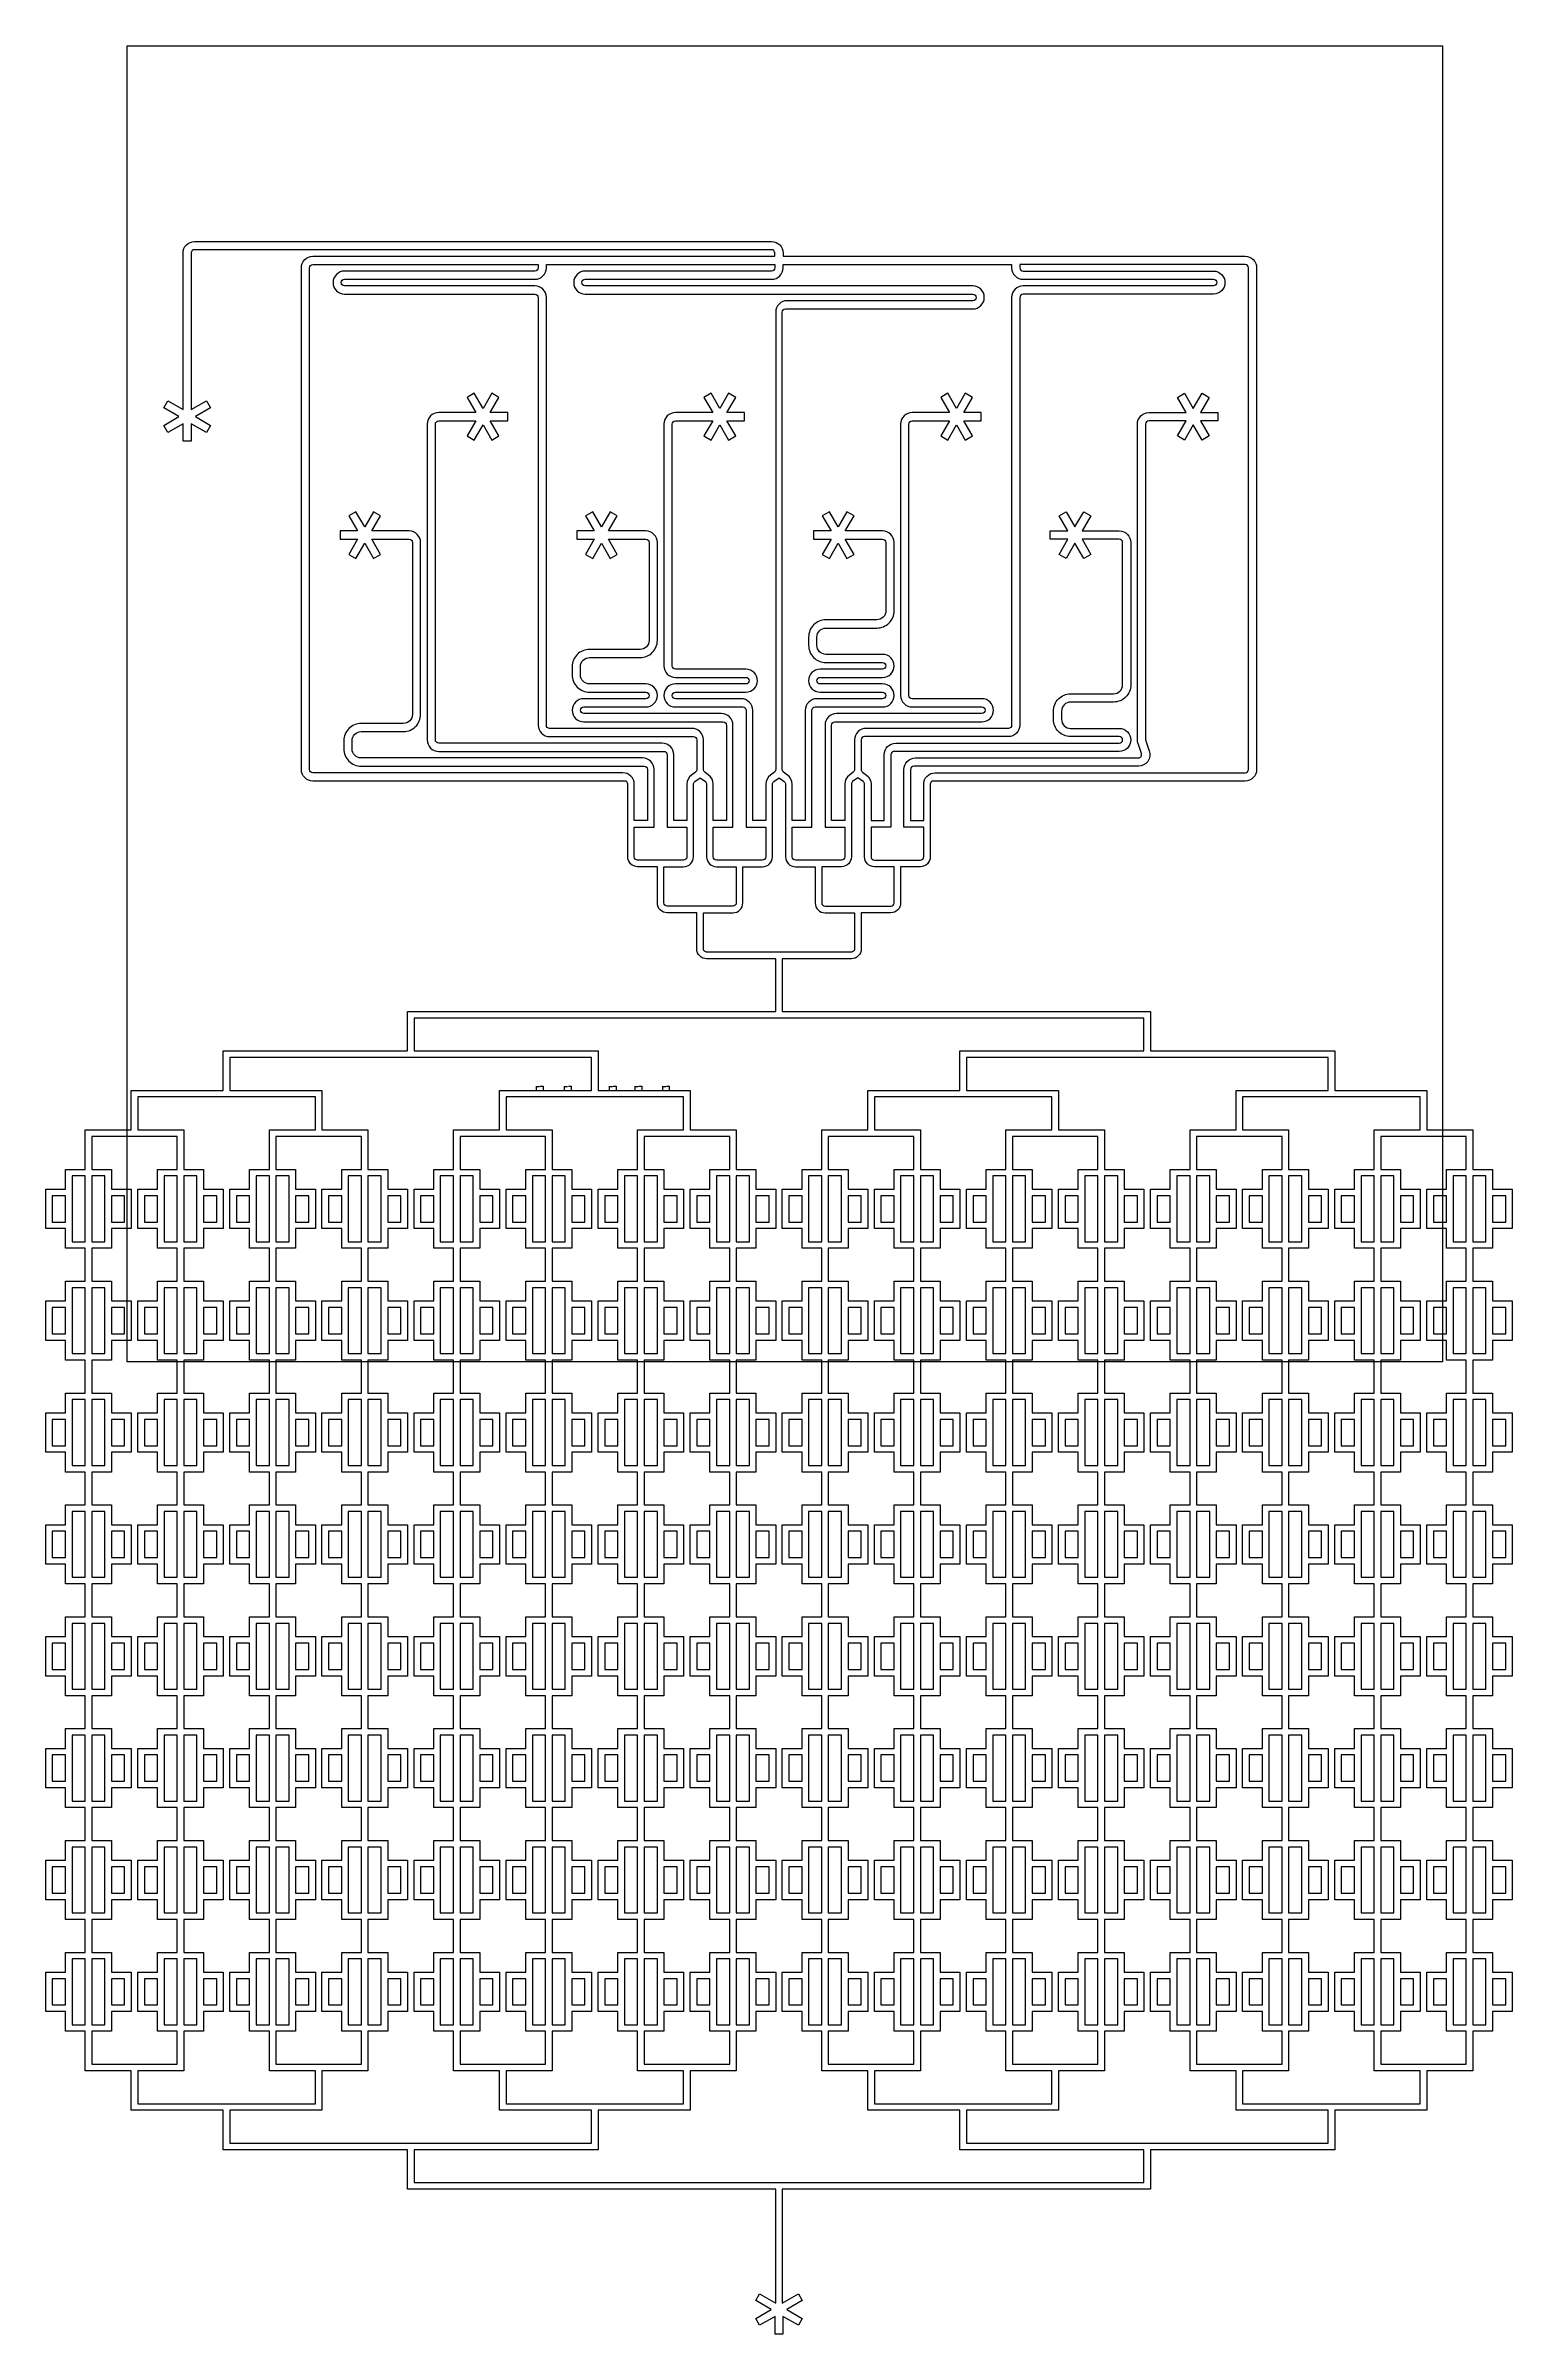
# Model space of a CAD drawing. Extents: x 18762 to 194465, y -118660 to 40000.
# Drawn here: x 18762 to 41062, y 5219 to 40000 of the extents above; entities outside this region: 2.
import ezdxf

# ---------------------------------------------------------------- set-up
doc = ezdxf.new("R2010")
doc.units = 13
doc.layers.add('Control 1 - Push up', color=6, linetype='Continuous')
doc.layers.add('Flow', color=5, linetype='Continuous')
doc.styles.add('Trap Label', font='', dxfattribs={"height": 2})
doc.styles.get('Trap Label').set_extended_font_data('Calibri')
doc.dimstyles.new('Trap', dxfattribs={"dimtxt": 2, "dimasz": 2, "dimexe": 4, "dimexo": 2, "dimgap": 2, "dimtad": 0, "dimtih": 1, "dimtoh": 1, "dimdec": 1, "dimzin": 0, "dimdsep": 46, "dimtxsty": 'Trap Label', "dimcen": 3, "dimadec": 0, "dimazin": 0, "dimtfac": 1, "dimtdec": 1, "dimtmove": 0, "dimatfit": 2, "dimfxl": 1, "dimtolj": 1, "dimtzin": 0, "dimarcsym": 0})

# ---------------------------------------------------------------- blocks, each defined once
blk = doc.blocks.new('*D0')
at = {"layer": 'Defpoints', "color": 0, "transparency": 16777216}
for p in [(26224, 24123), (26329, 24182), (26329, 24123)]:
    blk.add_point(p, dxfattribs=at)
at = {"layer": 'Flow', "color": 0, "lineweight": -2, "transparency": 16777216}
for p, q in [((26224, 24125), (26224, 24186)), ((26226, 24182), (26270, 24182)), ((26327, 24182), (26283, 24182)), ((26329, 24125), (26329, 24186))]:
    blk.add_line(p, q, dxfattribs=at)
at = {"layer": 'Flow', "color": 0, "transparency": 16777216}
for points in [[(26226, 24182), (26226, 24182), (26224, 24182)], [(26327, 24182), (26327, 24182), (26329, 24182)]]:
    blk.add_solid(points, dxfattribs=at)
at = {"layer": 'Flow', "color": 0, "transparency": 16777216, "insert": (26276, 24182), "char_height": 2, "attachment_point": 5, "style": 'Trap Label'}
blk.add_mtext('\\A1;v1p1l1', dxfattribs=at)
blk = doc.blocks.new('*D3')
at = {"layer": 'Defpoints', "color": 0, "transparency": 16777216}
for p in [(27724, 24123), (27830, 24182), (27830, 24123)]:
    blk.add_point(p, dxfattribs=at)
at = {"layer": 'Flow', "color": 0, "lineweight": -2, "transparency": 16777216}
for p, q in [((27724, 24125), (27724, 24186)), ((27726, 24182), (27771, 24182)), ((27828, 24182), (27783, 24182)), ((27830, 24125), (27830, 24186))]:
    blk.add_line(p, q, dxfattribs=at)
at = {"layer": 'Flow', "color": 0, "transparency": 16777216}
for points in [[(27726, 24182), (27726, 24182), (27724, 24182)], [(27828, 24182), (27828, 24182), (27830, 24182)]]:
    blk.add_solid(points, dxfattribs=at)
at = {"layer": 'Flow', "color": 0, "transparency": 16777216, "insert": (27777, 24182), "char_height": 2, "attachment_point": 5, "style": 'Trap Label'}
blk.add_mtext('\\A1;v1p1{\\fSimSun|b0|i0|c0|p2;l1}', dxfattribs=at)
blk = doc.blocks.new('*D6')
at = {"layer": 'Defpoints', "color": 0, "transparency": 16777216}
for p in [(28144, 24123), (28249, 24182), (28249, 24123)]:
    blk.add_point(p, dxfattribs=at)
at = {"layer": 'Flow', "color": 0, "lineweight": -2, "transparency": 16777216}
for p, q in [((28144, 24125), (28144, 24186)), ((28146, 24182), (28191, 24182)), ((28247, 24182), (28203, 24182)), ((28249, 24125), (28249, 24186))]:
    blk.add_line(p, q, dxfattribs=at)
at = {"layer": 'Flow', "color": 0, "transparency": 16777216}
for points in [[(28146, 24182), (28146, 24182), (28144, 24182)], [(28247, 24182), (28247, 24182), (28249, 24182)]]:
    blk.add_solid(points, dxfattribs=at)
at = {"layer": 'Flow', "color": 0, "transparency": 16777216, "insert": (28197, 24182), "char_height": 2, "attachment_point": 5, "style": 'Trap Label'}
blk.add_mtext('\\A1;v1p1l1', dxfattribs=at)
blk = doc.blocks.new('*D9')
at = {"layer": 'Defpoints', "color": 0, "transparency": 16777216}
for p in [(27333, 24123), (27439, 24182), (27439, 24123)]:
    blk.add_point(p, dxfattribs=at)
at = {"layer": 'Flow', "color": 0, "lineweight": -2, "transparency": 16777216}
for p, q in [((27333, 24125), (27333, 24186)), ((27335, 24182), (27380, 24182)), ((27437, 24182), (27392, 24182)), ((27439, 24125), (27439, 24186))]:
    blk.add_line(p, q, dxfattribs=at)
at = {"layer": 'Flow', "color": 0, "transparency": 16777216}
for points in [[(27335, 24182), (27335, 24182), (27333, 24182)], [(27437, 24182), (27437, 24182), (27439, 24182)]]:
    blk.add_solid(points, dxfattribs=at)
at = {"layer": 'Flow', "color": 0, "transparency": 16777216, "insert": (27386, 24182), "char_height": 2, "attachment_point": 5, "style": 'Trap Label'}
blk.add_mtext('\\A1;v1p1l1', dxfattribs=at)
blk = doc.blocks.new('*D12')
at = {"layer": 'Defpoints', "color": 0, "transparency": 16777216}
for p in [(26651, 24123), (26757, 24182), (26757, 24123)]:
    blk.add_point(p, dxfattribs=at)
at = {"layer": 'Flow', "color": 0, "lineweight": -2, "transparency": 16777216}
for p, q in [((26651, 24125), (26651, 24186)), ((26653, 24182), (26698, 24182)), ((26755, 24182), (26710, 24182)), ((26757, 24125), (26757, 24186))]:
    blk.add_line(p, q, dxfattribs=at)
at = {"layer": 'Flow', "color": 0, "transparency": 16777216}
for points in [[(26653, 24182), (26653, 24182), (26651, 24182)], [(26755, 24182), (26755, 24182), (26757, 24182)]]:
    blk.add_solid(points, dxfattribs=at)
at = {"layer": 'Flow', "color": 0, "transparency": 16777216, "insert": (26704, 24182), "char_height": 2, "width": 8.64, "attachment_point": 5, "style": 'Trap Label'}
blk.add_mtext('\\A1;v1p1l1', dxfattribs=at)

msp = doc.modelspace()

# ---------------------------------------------------------------- linework, layer by layer
at = {"layer": 'Control 1 - Push up'}
for p, q in [((20000, 20000), (20000, 40000)), ((20000, 40000), (40000, 40000)), ((40000, 40000), (40000, 20000)), ((40000, 20000), (20000, 20000))]:
    msp.add_line(p, q, dxfattribs=at)
at = {"layer": 'Flow'}
for p, q in [((193835.362196, -118648.347882), (194465.362196, -118648.347882)), ((193835.362196, -118660.347882), (194465.362196, -118660.347882))]:
    msp.add_line(p, q, dxfattribs=at)
for points in [[(40462.498876, 23173.1072), (40462.498876, 22923.1072), (40762.498876, 22923.1072), (40762.498876, 22623.1072), (41062.498876, 22623.1072), (41062.498876, 22023.1072), (40762.498876, 22023.1072), (40762.498876, 21723.1072), (40462.498876, 21723.1072), (40462.498876, 21473.1072), (40462.498876, 21223.1072), (40762.498876, 21223.1072), (40762.498876, 20923.1072), (41062.498876, 20923.1072), (41062.498876, 20323.1072), (40762.498876, 20323.1072), (40762.498876, 20023.1072), (40462.498876, 20023.1072), (40462.498876, 19773.1072), (40462.498876, 19523.1072), (40762.498876, 19523.1072), (40762.498876, 19223.1072), (41062.498876, 19223.1072), (41062.498876, 18623.1072), (40762.498876, 18623.1072), (40762.498876, 18323.1072), (40462.498876, 18323.1072), (40462.498876, 18073.1072), (40462.498876, 17823.1072), (40762.498876, 17823.1072), (40762.498876, 17523.1072), (41062.498876, 17523.1072), (41062.498876, 16923.1072), (40762.498876, 16923.1072), (40762.498876, 16623.1072), (40462.498876, 16623.1072), (40462.498876, 16373.1072), (40462.498876, 16123.1072), (40762.498876, 16123.1072), (40762.498876, 15823.1072), (41062.498876, 15823.1072), (41062.498876, 15223.1072), (40762.498876, 15223.1072), (40762.498876, 14923.1072), (40462.498876, 14923.1072), (40462.498876, 14673.1072), (40462.498876, 14423.1072), (40762.498876, 14423.1072), (40762.498876, 14123.1072), (41062.498876, 14123.1072), (41062.498876, 13523.1072), (40762.498876, 13523.1072), (40762.498876, 13223.1072), (40462.498876, 13223.1072), (40462.498876, 12973.1072), (40462.498876, 12723.1072), (40762.498876, 12723.1072), (40762.498876, 12423.1072), (41062.498876, 12423.1072), (41062.498876, 11823.1072), (40762.498876, 11823.1072), (40762.498876, 11523.1072), (40462.498876, 11523.1072), (40462.498876, 11273.1072), (40462.498876, 11023.1072), (40762.498876, 11023.1072), (40762.498876, 10723.1072), (41062.498876, 10723.1072), (41062.498876, 10123.1072), (40762.498876, 10123.1072), (40762.498876, 9823.1072), (40462.498876, 9823.1072), (40462.498876, 9573.1072), (40462.498876, 9223.1072), (39762.498876, 9223.1072), (39762.498876, 8623.1072), (38362.498876, 8623.1072), (38362.498876, 8023.1072), (35562.498876, 8023.1072), (35562.498876, 7423.1072), (29962.498876, 7423.1072), (29962.498876, 5692.335506), (30207.257279, 5833.646836), (30267.257279, 5729.723787), (30032.497752, 5594.185312), (30267.257279, 5458.646836), (30207.257279, 5354.723787), (29972.497752, 5490.262263), (29972.497752, 5219.185312), (29852.497752, 5219.185312), (29852.497752, 5490.262263), (29617.738226, 5354.723787), (29557.738226, 5458.646836), (29792.497752, 5594.185312), (29557.738226, 5729.723787), (29617.738226, 5833.646836), (29862.498876, 5692.334208), (29862.498876, 7423.1072), (24262.498876, 7423.1072), (24262.498876, 8023.1072), (21462.498876, 8023.1072), (21462.498876, 8623.1072), (20062.498876, 8623.1072), (20062.498876, 9223.1072), (19362.498876, 9223.1072), (19362.498876, 9573.1072), (19362.498876, 9823.1072), (19062.498876, 9823.1072), (19062.498876, 10123.1072), (18762.498876, 10123.1072), (18762.498876, 10723.1072), (19062.498876, 10723.1072), (19062.498876, 11023.1072), (19362.498876, 11023.1072), (19362.498876, 11273.1072), (19362.498876, 11523.1072), (19062.498876, 11523.1072), (19062.498876, 11823.1072), (18762.498876, 11823.1072), (18762.498876, 12423.1072), (19062.498876, 12423.1072), (19062.498876, 12723.1072), (19362.498876, 12723.1072), (19362.498876, 12973.1072), (19362.498876, 13223.1072), (19062.498876, 13223.1072), (19062.498876, 13523.1072), (18762.498876, 13523.1072), (18762.498876, 14123.1072), (19062.498876, 14123.1072), (19062.498876, 14423.1072), (19362.498876, 14423.1072), (19362.498876, 14673.1072), (19362.498876, 14923.1072), (19062.498876, 14923.1072), (19062.498876, 15223.1072), (18762.498876, 15223.1072), (18762.498876, 15823.1072), (19062.498876, 15823.1072), (19062.498876, 16123.1072), (19362.498876, 16123.1072), (19362.498876, 16373.1072), (19362.498876, 16623.1072), (19062.498876, 16623.1072), (19062.498876, 16923.1072), (18762.498876, 16923.1072), (18762.498876, 17523.1072), (19062.498876, 17523.1072), (19062.498876, 17823.1072), (19362.498876, 17823.1072), (19362.498876, 18073.1072), (19362.498876, 18323.1072), (19062.498876, 18323.1072), (19062.498876, 18623.1072), (18762.498876, 18623.1072), (18762.498876, 19223.1072), (19062.498876, 19223.1072), (19062.498876, 19523.1072), (19362.498876, 19523.1072), (19362.498876, 19773.1072), (19362.498876, 20023.1072), (19062.498876, 20023.1072), (19062.498876, 20323.1072), (18762.498876, 20323.1072), (18762.498876, 20923.1072), (19062.498876, 20923.1072), (19062.498876, 21223.1072), (19362.498876, 21223.1072), (19362.498876, 21473.1072), (19362.498876, 21723.1072), (19062.498876, 21723.1072), (19062.498876, 22023.1072), (18762.498876, 22023.1072), (18762.498876, 22623.1072), (19062.498876, 22623.1072), (19062.498876, 22923.1072), (19362.498876, 22923.1072), (19362.498876, 23173.1072), (19362.498876, 23523.1072), (20062.498876, 23523.1072), (20062.498876, 24123.1072), (21462.498876, 24123.1072), (21462.498876, 24723.1072), (24262.498876, 24723.1072), (24262.498876, 25323.1072), (29862.498876, 25323.1072), (29862.498876, 26123.1072), (28812.498876, 26123.1072, -0.414214), (28662.498876, 26273.1072), (28662.498876, 26823.1072), (28212.498876, 26823.1072, -0.414214), (28062.498876, 26973.1072), (28062.498876, 27523.1072), (27762.498876, 27523.1072, -0.414214), (27612.498876, 27673.1072), (27612.498876, 28723.1072), (27612.498876, 28775.60836, 0.414214), (27562.498876, 28825.60836), (22824.997752, 28825.60836, -0.414214), (22649.997752, 29000.60836), (22649.997752, 36625.60836, -0.414214), (22824.997752, 36800.60836), (29849.997752, 36800.60836), (29849.997752, 36850.60836, 0.414214), (29799.997752, 36900.60836), (21024.997752, 36900.60836, 0.414214), (20974.997752, 36850.60836), (20974.997752, 34471.361535), (21206.007279, 34604.734948), (21268.507279, 34496.481772), (21037.497752, 34363.10836), (21268.507279, 34229.734948), (21206.007279, 34121.481772), (20974.997752, 34254.855184), (20974.997752, 33988.10836), (20849.997752, 33988.10836), (20849.997752, 34254.855184), (20618.988226, 34121.481772), (20556.488226, 34229.734948), (20787.497752, 34363.10836), (20556.488226, 34496.481772), (20618.988226, 34604.734948), (20849.997752, 34471.361535), (20849.997752, 36850.60836, -0.414214), (21024.997752, 37025.60836), (29799.997752, 37025.60836, -0.414214), (29974.997752, 36850.60836), (29974.997752, 36800.60836), (36999.997752, 36800.60836, -0.414214), (37174.997752, 36625.60836), (37174.997752, 29000.60836, -0.414214), (36999.997752, 28825.60836), (32262.498876, 28825.60836, 0.414214), (32212.498876, 28775.60836), (32212.498876, 28723.1072), (32212.498876, 27673.1072, -0.414214), (32062.498876, 27523.1072), (31762.498876, 27523.1072), (31762.498876, 26973.1072, -0.414214), (31612.498876, 26823.1072), (31162.498876, 26823.1072), (31162.498876, 26273.1072, -0.414214), (31012.498876, 26123.1072), (29962.498876, 26123.1072), (29962.498876, 25323.1072), (35562.498876, 25323.1072), (35562.498876, 24723.1072), (38362.498876, 24723.1072), (38362.498876, 24123.1072), (39762.498876, 24123.1072), (39762.498876, 23523.1072), (40462.498876, 23523.1072)], [(24687.497752, 34250.60836, -0.414214), (24737.497752, 34300.60836), (25304.244577, 34300.60836), (25170.871165, 34069.598834), (25279.12434, 34007.098834), (25412.497752, 34238.10836), (25545.871165, 34007.098834), (25654.12434, 34069.598834), (25520.750928, 34300.60836), (25787.497752, 34300.60836), (25787.497752, 34425.60836), (25520.750928, 34425.60836), (25654.12434, 34656.617886), (25545.871165, 34719.117886), (25412.497752, 34488.10836), (25279.12434, 34719.117886), (25170.871165, 34656.617886), (25304.244577, 34425.60836), (24737.497752, 34425.60836, 0.414214), (24562.497752, 34250.60836), (24562.497752, 29450.60836, 0.414214), (24737.497752, 29275.60836), (28162.497752, 29275.60836, -0.414214), (28212.497752, 29225.60836), (28212.498876, 28723.1072), (28212.498876, 28123.1072), (28512.498876, 28123.1072), (28512.498876, 27673.1072, -0.414214), (28462.498876, 27623.1072), (27762.498876, 27623.1072, -0.414214), (27712.498876, 27673.1072), (27712.498876, 28123.1072), (28012.498876, 28123.1072), (28012.498876, 28723.1072), (28012.498876, 29000.60836, 0.414214), (27837.498876, 29175.60836), (23557.879352, 29175.60836, -0.414214), (23420.379352, 29313.10836), (23420.379352, 29438.10836, -0.414214), (23557.879352, 29575.60836), (24199.997752, 29575.60836, 0.414214), (24462.497752, 29838.10836), (24462.497752, 32450.60836, 0.414214), (24287.497752, 32625.60836), (23720.750928, 32625.60836), (23854.12434, 32856.617886), (23745.871165, 32919.117886), (23612.497752, 32688.10836), (23479.12434, 32919.117886), (23370.871165, 32856.617886), (23504.244577, 32625.60836), (23237.497752, 32625.60836), (23237.497752, 32500.60836), (23504.244577, 32500.60836), (23370.871165, 32269.598834), (23479.12434, 32207.098834), (23612.497752, 32438.10836), (23745.871165, 32207.098834), (23854.12434, 32269.598834), (23720.750928, 32500.60836), (24287.497752, 32500.60836, -0.414214), (24337.497752, 32450.60836), (24337.497752, 29838.10836, -0.414214), (24199.997752, 29700.60836), (23557.879352, 29700.60836, 0.414214), (23295.379352, 29438.10836), (23295.379352, 29313.10836, 0.414214), (23557.879352, 29050.60836), (27862.498876, 29050.60836, -0.414214), (27912.498876, 29000.60836), (27912.498876, 28723.1072), (27912.498876, 28223.1072), (27712.498876, 28223.1072), (27712.498876, 28723.1072), (27712.498876, 28775.60836, 0.414214), (27537.498876, 28950.60836), (22824.997752, 28950.60836, -0.414214), (22774.997752, 29000.60836), (22774.997752, 36625.60836, -0.414214), (22824.997752, 36675.60836), (26249.997752, 36675.60836), (26249.997752, 36625.60836, -0.414214), (26199.997752, 36575.60836), (23306.897752, 36575.60836, 1), (23306.897752, 36225.60836), (26199.997752, 36225.60836, -0.414214), (26249.997752, 36175.60836), (26249.997752, 29675.60836, 0.414214), (26424.997752, 29500.60836), (28612.497752, 29500.60836, -0.414214), (28662.497752, 29450.60836), (28662.497752, 29000.60836, -0.236068), (28642.497752, 28960.60836), (28582.497752, 28915.60836, 0.236068), (28512.497752, 28775.60836), (28512.498876, 28723.1072), (28512.498876, 28223.1072), (28312.498876, 28223.1072), (28312.498876, 28723.1072), (28312.497752, 29225.60836, 0.414214), (28137.497752, 29400.60836), (24737.497752, 29400.60836, -0.414214), (24687.497752, 29450.60836)], [(29862.498876, 35950.60836), (29862.498876, 29000.60836, -0.236068), (29842.498876, 28960.60836), (29782.498876, 28915.60836, 0.236068), (29712.498876, 28775.60836), (29712.498876, 28723.1072), (29712.498876, 28223.1072), (29512.498876, 28223.1072), (29512.498876, 28723.1072), (29512.497752, 29900.60836, 0.414214), (29337.497752, 30075.60836), (28337.497752, 30075.60836, -1), (28337.497752, 30175.60836), (29409.067752, 30175.60836, 1), (29409.067752, 30525.60836), (28337.497752, 30525.60836, -0.414214), (28287.497752, 30575.60836), (28287.497752, 34250.60836, -0.414214), (28337.497752, 34300.60836), (28904.244577, 34300.60836), (28770.871165, 34069.598834), (28879.12434, 34007.098834), (29012.497752, 34238.10836), (29145.871165, 34007.098834), (29254.12434, 34069.598834), (29120.750928, 34300.60836), (29387.497752, 34300.60836), (29387.497752, 34425.60836), (29120.750928, 34425.60836), (29254.12434, 34656.617886), (29145.871165, 34719.117886), (29012.497752, 34488.10836), (28879.12434, 34719.117886), (28770.871165, 34656.617886), (28904.244577, 34425.60836), (28337.497752, 34425.60836, 0.414214), (28162.497752, 34250.60836), (28162.497752, 30575.60836, 0.414214), (28337.497752, 30400.60836), (29409.067752, 30400.60836, -1), (29409.067752, 30300.60836), (28337.497752, 30300.60836, 1), (28337.497752, 29950.60836), (29362.497752, 29950.60836, -0.414214), (29412.497752, 29900.60836), (29412.498876, 28723.1072), (29412.498876, 28123.1072), (29712.498876, 28123.1072), (29712.498876, 27673.1072, -0.414214), (29662.498876, 27623.1072), (28962.498876, 27623.1072, -0.414214), (28912.498876, 27673.1072), (28912.498876, 28123.1072), (29212.498876, 28123.1072), (29212.498876, 28723.1072), (29212.497752, 29675.60836, 0.414214), (29037.497752, 29850.60836), (26943.153152, 29850.60836, -1), (26943.153152, 29950.60836), (27887.497752, 29950.60836, 1), (27887.497752, 30300.60836), (27030.653152, 30300.60836, -0.414214), (26893.153152, 30438.10836), (26893.153152, 30563.10836, -0.414214), (27030.653152, 30700.60836), (27799.997752, 30700.60836, 0.414214), (28062.497752, 30963.10836), (28062.497752, 32450.60836, 0.414214), (27887.497752, 32625.60836), (27320.750928, 32625.60836), (27454.12434, 32856.617886), (27345.871165, 32919.117886), (27212.497752, 32688.10836), (27079.12434, 32919.117886), (26970.871165, 32856.617886), (27104.244577, 32625.60836), (26837.497752, 32625.60836), (26837.497752, 32500.60836), (27104.244577, 32500.60836), (26970.871165, 32269.598834), (27079.12434, 32207.098834), (27212.497752, 32438.10836), (27345.871165, 32207.098834), (27454.12434, 32269.598834), (27320.750928, 32500.60836), (27887.497752, 32500.60836, -0.414214), (27937.497752, 32450.60836), (27937.497752, 30963.10836, -0.414214), (27799.997752, 30825.60836), (27030.653152, 30825.60836, 0.414214), (26768.153152, 30563.10836), (26768.153152, 30438.10836, 0.414214), (27030.653152, 30175.60836), (27887.497752, 30175.60836, -1), (27887.497752, 30075.60836), (26943.153152, 30075.60836, 1), (26943.153152, 29725.60836), (29062.497752, 29725.60836, -0.414214), (29112.497752, 29675.60836), (29112.498876, 28723.1072), (29112.498876, 28223.1072), (28912.498876, 28223.1072), (28912.498876, 28723.1072), (28912.497752, 28775.60836, 0.236068), (28842.497752, 28915.60836), (28782.497752, 28960.60836, -0.236068), (28762.497752, 29000.60836), (28762.497752, 29450.60836, 0.414214), (28587.497752, 29625.60836), (26424.997752, 29625.60836, -0.414214), (26374.997752, 29675.60836), (26374.997752, 36175.60836, 0.414214), (26199.997752, 36350.60836), (23306.897752, 36350.60836, -1), (23306.897752, 36450.60836), (26199.997752, 36450.60836, 0.414214), (26374.997752, 36625.60836), (26374.997752, 36675.60836), (29849.997752, 36675.60836), (29849.997752, 36625.60836, -0.414214), (29799.997752, 36575.60836), (26965.947752, 36575.60836, 1), (26965.947752, 36225.60836), (32859.047752, 36225.60836, -1), (32859.047752, 36125.60836), (30037.497752, 36125.60836, 0.414214), (29862.497752, 35950.60836)], [(29962.497752, 35950.60836, -0.414214), (30012.497752, 36000.60836), (32859.047752, 36000.60836, 1), (32859.047752, 36350.60836), (26965.947752, 36350.60836, -1), (26965.947752, 36450.60836), (29799.997752, 36450.60836, 0.414214), (29974.997752, 36625.60836), (29974.997752, 36675.60836), (33449.997752, 36675.60836), (33449.997752, 36625.60836, 0.414214), (33624.997752, 36450.60836), (36518.097752, 36450.60836, -1), (36518.097752, 36350.60836), (33624.997752, 36350.60836, 0.414214), (33449.997752, 36175.60836), (33449.997752, 29675.60836, -0.414214), (33399.997752, 29625.60836), (31237.5, 29625.60836, 0.414214), (31062.5, 29450.60836), (31062.5, 29000.60836, -0.236068), (31042.5, 28960.60836), (30982.5, 28915.60836, 0.236068), (30912.5, 28775.60836), (30912.498876, 28723.1072), (30912.498876, 28223.1072), (30712.498876, 28223.1072), (30712.498876, 28723.1072), (30712.5, 29675.60836, -0.414214), (30762.5, 29725.60836), (32998.277752, 29725.60836, 1), (32998.277752, 30075.60836), (31937.497752, 30075.60836, -0.414214), (31887.497752, 30125.60836), (31887.497752, 34250.60836, -0.414214), (31937.497752, 34300.60836), (32504.244577, 34300.60836), (32370.871165, 34069.598834), (32479.12434, 34007.098834), (32612.497752, 34238.10836), (32745.871165, 34007.098834), (32854.12434, 34069.598834), (32720.750928, 34300.60836), (32987.497752, 34300.60836), (32987.497752, 34425.60836), (32720.750928, 34425.60836), (32854.12434, 34656.617886), (32745.871165, 34719.117886), (32612.497752, 34488.10836), (32479.12434, 34719.117886), (32370.871165, 34656.617886), (32504.244577, 34425.60836), (31937.497752, 34425.60836, 0.414214), (31762.497752, 34250.60836), (31762.497752, 30125.60836, 0.414214), (31937.497752, 29950.60836), (32998.277752, 29950.60836, -1), (32998.277752, 29850.60836), (30787.5, 29850.60836, 0.414214), (30612.5, 29675.60836), (30612.498876, 28723.1072), (30612.498876, 28123.1072), (30912.498876, 28123.1072), (30912.498876, 27673.1072, -0.414214), (30862.498876, 27623.1072), (30162.498876, 27623.1072, -0.414214), (30112.498876, 27673.1072), (30112.498876, 28123.1072), (30412.498876, 28123.1072), (30412.498876, 28723.1072), (30412.5, 29900.60836, -0.414214), (30462.5, 29950.60836), (31487.497752, 29950.60836, 1), (31487.497752, 30300.60836), (30537.760452, 30300.60836, -1), (30537.760452, 30400.60836), (31487.497752, 30400.60836, 1), (31487.497752, 30750.60836), (30625.260452, 30750.60836), (30625.260452, 30750.60836, -0.414214), (30487.760452, 30888.10836), (30487.760452, 31013.10836, -0.414214), (30625.260452, 31150.60836), (31399.997752, 31150.60836, 0.414214), (31662.497752, 31413.10836), (31662.497752, 32450.60836, 0.414214), (31487.497752, 32625.60836), (30920.750928, 32625.60836), (31054.12434, 32856.617886), (30945.871165, 32919.117886), (30812.497752, 32688.10836), (30679.12434, 32919.117886), (30570.871165, 32856.617886), (30704.244577, 32625.60836), (30437.497752, 32625.60836), (30437.497752, 32500.60836), (30704.244577, 32500.60836), (30570.871165, 32269.598834), (30679.12434, 32207.098834), (30812.497752, 32438.10836), (30945.871165, 32207.098834), (31054.12434, 32269.598834), (30920.750928, 32500.60836), (31487.497752, 32500.60836, -0.414214), (31537.497752, 32450.60836), (31537.497752, 31413.10836, -0.414214), (31399.997752, 31275.60836), (30625.260452, 31275.60836, 0.414214), (30362.760452, 31013.10836), (30362.760452, 30888.10836, 0.414214), (30625.260452, 30625.60836), (31487.497752, 30625.60836, -1), (31487.497752, 30525.60836), (30537.760452, 30525.60836, 1), (30537.760452, 30175.60836), (31487.497752, 30175.60836, -1), (31487.497752, 30075.60836), (30487.5, 30075.60836, 0.414214), (30312.5, 29900.60836), (30312.498876, 28723.1072), (30312.498876, 28223.1072), (30112.498876, 28223.1072), (30112.498876, 28723.1072), (30112.498876, 28775.60836, 0.236068), (30042.498876, 28915.60836), (29982.498876, 28960.60836, -0.236068), (29962.498876, 29000.60836), (29962.498876, 35950.60836)], [(35487.497752, 34250.608236), (35487.497752, 29450.60836, 0.083522), (35490.249621, 29434.249444), (35542.664234, 29282.864565, -0.515573), (35377.295776, 29050.60836), (31962.498876, 29050.60836, 0.414214), (31912.498876, 29000.60836), (31912.498876, 28723.1072), (31912.498876, 28223.1072), (32112.498876, 28223.1072), (32112.498876, 28723.1072), (32112.498876, 28775.60836, -0.414214), (32287.498876, 28950.60836), (36999.997752, 28950.60836, 0.414214), (37049.997752, 29000.60836), (37049.997752, 36625.60836, 0.414214), (36999.997752, 36675.60836), (33574.997752, 36675.60836), (33574.997752, 36625.60836, 0.414214), (33624.997752, 36575.60836), (36518.097752, 36575.60836, -1), (36518.097752, 36225.60836), (33624.997752, 36225.60836, 0.414214), (33574.997752, 36175.60836), (33574.997752, 29675.60836, -0.414214), (33399.997752, 29500.60836), (31212.5, 29500.60836, 0.414214), (31162.5, 29450.60836), (31162.5, 29000.60836, 0.236068), (31182.5, 28960.60836), (31242.5, 28915.60836, -0.236068), (31312.5, 28775.60836), (31312.498876, 28723.1072), (31312.498876, 28223.1072), (31512.498876, 28223.1072), (31512.498876, 28723.1072), (31512.5, 29225.60836, -0.414214), (31687.5, 29400.60836), (35087.497752, 29400.60836, 1), (35087.497752, 29500.60836), (34347.093952, 29500.60836, -0.414214), (34084.593952, 29763.10836), (34084.593952, 29888.10836, -0.414214), (34347.093952, 30150.60836), (34999.997752, 30150.60836, 0.414214), (35137.497752, 30288.10836), (35137.497752, 32450.60836, 0.414214), (35087.497752, 32500.60836), (34520.750928, 32500.60836), (34654.12434, 32269.598834), (34545.871165, 32207.098834), (34412.497752, 32438.10836), (34279.12434, 32207.098834), (34170.871165, 32269.598834), (34304.244577, 32500.60836), (34037.497752, 32500.60836), (34037.497752, 32625.60836), (34304.244577, 32625.60836), (34170.871165, 32856.617886), (34279.12434, 32919.117886), (34412.497752, 32688.10836), (34545.871165, 32919.117886), (34654.12434, 32856.617886), (34520.750928, 32625.60836), (35087.497752, 32625.60836, -0.414214), (35262.497752, 32450.60836), (35262.497752, 30288.10836, -0.414214), (34999.997752, 30025.60836), (34347.093952, 30025.60836, 0.414214), (34209.593952, 29888.10836), (34209.593952, 29888.10836), (34209.593952, 29763.10836, 0.414214), (34347.093952, 29625.60836), (35087.497752, 29625.60836, -1), (35087.497752, 29275.60836), (31662.5, 29275.60836, 0.414214), (31612.5, 29225.60836), (31612.498876, 28723.1072), (31612.498876, 28123.1072), (31312.498876, 28123.1072), (31312.498876, 27673.1072, 0.414214), (31362.498876, 27623.1072), (32062.498876, 27623.1072, 0.414214), (32112.498876, 27673.1072), (32112.498876, 28123.1072), (31812.498876, 28123.1072), (31812.498876, 28723.1072), (31812.498876, 29000.60836, -0.414214), (31987.498876, 29175.60836), (35377.295776, 29175.60836, 0.515573), (35424.543907, 29241.967276), (35372.129294, 29393.352155), (35372.129294, 29393.352155, -0.083522), (35362.497752, 29450.60836), (35362.497752, 34250.60836, -0.414214), (35537.497752, 34425.60836), (36104.244577, 34425.60836), (35970.871165, 34656.617886), (36079.12434, 34719.117886), (36212.497752, 34488.10836), (36345.871165, 34719.117886), (36454.12434, 34656.617886), (36320.750928, 34425.60836), (36587.497752, 34425.60836), (36587.497752, 34300.60836), (36320.750928, 34300.60836), (36454.12434, 34069.598834), (36345.871165, 34007.098834), (36212.497752, 34238.10836), (36079.12434, 34007.098834), (35970.871165, 34069.598834), (36104.244577, 34300.60836), (35537.497752, 34300.60836, 0.414214), (35487.497752, 34250.60836)], [(28812.498876, 28723.1072), (28812.498876, 27673.1072, 0.414214), (28962.498876, 27523.1072), (29262.498876, 27523.1072), (29262.498876, 26973.1072, -0.414214), (29212.498876, 26923.1072), (28212.498876, 26923.1072, -0.414214), (28162.498876, 26973.1072), (28162.498876, 27523.1072), (28462.498876, 27523.1072, 0.414214), (28612.498876, 27673.1072), (28612.498876, 28723.1072), (28612.497752, 28775.60836, -0.236068), (28632.497752, 28815.60836), (28712.497752, 28875.60836), (28792.497752, 28815.60836, -0.236068), (28812.497752, 28775.60836), (28812.497752, 28723.1072)], [(29912.498876, 28875.60836), (29992.498876, 28815.60836, -0.236068), (30012.498876, 28775.60836), (30012.498876, 28723.1072), (30012.498876, 27673.1072, 0.414214), (30162.498876, 27523.1072), (30462.498876, 27523.1072), (30462.498876, 26973.1072, 0.414214), (30612.498876, 26823.1072), (31062.498876, 26823.1072), (31062.498876, 26273.1072, -0.414214), (31012.498876, 26223.1072), (28812.498876, 26223.1072, -0.414214), (28762.498876, 26273.1072), (28762.498876, 26823.1072), (29212.498876, 26823.1072, 0.414214), (29362.498876, 26973.1072), (29362.498876, 27523.1072), (29662.498876, 27523.1072, 0.414214), (29812.498876, 27673.1072), (29812.498876, 28723.1072), (29812.498876, 28775.60836, -0.236068), (29832.498876, 28815.60836)], [(31012.498876, 28723.1072), (31012.498876, 27673.1072, -0.414214), (30862.498876, 27523.1072), (30562.498876, 27523.1072), (30562.498876, 26973.1072, 0.414214), (30612.498876, 26923.1072), (31612.498876, 26923.1072, 0.414214), (31662.498876, 26973.1072), (31662.498876, 27523.1072), (31362.498876, 27523.1072, -0.414214), (31212.498876, 27673.1072), (31212.498876, 28723.1072), (31212.5, 28775.60836, 0.236068), (31192.5, 28815.60836), (31112.5, 28875.60836), (31032.5, 28815.60836, 0.236068), (31012.5, 28775.60836), (31012.5, 28723.1072)]]:
    msp.add_lwpolyline(points, format="xyb", close=True, dxfattribs=at)
for points in [[(29262.498876, 23173.1072), (29262.498876, 22923.1072), (29562.498876, 22923.1072), (29562.498876, 22623.1072), (29862.498876, 22623.1072), (29862.498876, 22023.1072), (29562.498876, 22023.1072), (29562.498876, 21723.1072), (29262.498876, 21723.1072), (29262.498876, 21473.1072), (29262.498876, 21223.1072), (29562.498876, 21223.1072), (29562.498876, 20923.1072), (29862.498876, 20923.1072), (29862.498876, 20323.1072), (29562.498876, 20323.1072), (29562.498876, 20023.1072), (29262.498876, 20023.1072), (29262.498876, 19773.1072), (29262.498876, 19523.1072), (29562.498876, 19523.1072), (29562.498876, 19223.1072), (29862.498876, 19223.1072), (29862.498876, 18623.1072), (29562.498876, 18623.1072), (29562.498876, 18323.1072), (29262.498876, 18323.1072), (29262.498876, 18073.1072), (29262.498876, 17823.1072), (29562.498876, 17823.1072), (29562.498876, 17523.1072), (29862.498876, 17523.1072), (29862.498876, 16923.1072), (29562.498876, 16923.1072), (29562.498876, 16623.1072), (29262.498876, 16623.1072), (29262.498876, 16373.1072), (29262.498876, 16123.1072), (29562.498876, 16123.1072), (29562.498876, 15823.1072), (29862.498876, 15823.1072), (29862.498876, 15223.1072), (29562.498876, 15223.1072), (29562.498876, 14923.1072), (29262.498876, 14923.1072), (29262.498876, 14673.1072), (29262.498876, 14423.1072), (29562.498876, 14423.1072), (29562.498876, 14123.1072), (29862.498876, 14123.1072), (29862.498876, 13523.1072), (29562.498876, 13523.1072), (29562.498876, 13223.1072), (29262.498876, 13223.1072), (29262.498876, 12973.1072), (29262.498876, 12723.1072), (29562.498876, 12723.1072), (29562.498876, 12423.1072), (29862.498876, 12423.1072), (29862.498876, 11823.1072), (29562.498876, 11823.1072), (29562.498876, 11523.1072), (29262.498876, 11523.1072), (29262.498876, 11273.1072), (29262.498876, 11023.1072), (29562.498876, 11023.1072), (29562.498876, 10723.1072), (29862.498876, 10723.1072), (29862.498876, 10123.1072), (29562.498876, 10123.1072), (29562.498876, 9823.1072), (29262.498876, 9823.1072), (29262.498876, 9573.1072), (29262.498876, 9223.1072), (28562.498876, 9223.1072), (28562.498876, 8623.1072), (27162.498876, 8623.1072), (27162.498876, 8023.1072), (24362.498876, 8023.1072), (24362.498876, 7523.1072), (35462.498876, 7523.1072), (35462.498876, 8023.1072), (32662.498876, 8023.1072), (32662.498876, 8623.1072), (31262.498876, 8623.1072), (31262.498876, 9223.1072), (30562.498876, 9223.1072), (30562.498876, 9573.1072), (30562.498876, 9823.1072), (30262.498876, 9823.1072), (30262.498876, 10123.1072), (29962.498876, 10123.1072), (29962.498876, 10723.1072), (30262.498876, 10723.1072), (30262.498876, 11023.1072), (30562.498876, 11023.1072), (30562.498876, 11273.1072), (30562.498876, 11523.1072), (30262.498876, 11523.1072), (30262.498876, 11823.1072), (29962.498876, 11823.1072), (29962.498876, 12423.1072), (30262.498876, 12423.1072), (30262.498876, 12723.1072), (30562.498876, 12723.1072), (30562.498876, 12973.1072), (30562.498876, 13223.1072), (30262.498876, 13223.1072), (30262.498876, 13523.1072), (29962.498876, 13523.1072), (29962.498876, 14123.1072), (30262.498876, 14123.1072), (30262.498876, 14423.1072), (30562.498876, 14423.1072), (30562.498876, 14673.1072), (30562.498876, 14923.1072), (30262.498876, 14923.1072), (30262.498876, 15223.1072), (29962.498876, 15223.1072), (29962.498876, 15823.1072), (30262.498876, 15823.1072), (30262.498876, 16123.1072), (30562.498876, 16123.1072), (30562.498876, 16373.1072), (30562.498876, 16623.1072), (30262.498876, 16623.1072), (30262.498876, 16923.1072), (29962.498876, 16923.1072), (29962.498876, 17523.1072), (30262.498876, 17523.1072), (30262.498876, 17823.1072), (30562.498876, 17823.1072), (30562.498876, 18073.1072), (30562.498876, 18323.1072), (30262.498876, 18323.1072), (30262.498876, 18623.1072), (29962.498876, 18623.1072), (29962.498876, 19223.1072), (30262.498876, 19223.1072), (30262.498876, 19523.1072), (30562.498876, 19523.1072), (30562.498876, 19773.1072), (30562.498876, 20023.1072), (30262.498876, 20023.1072), (30262.498876, 20323.1072), (29962.498876, 20323.1072), (29962.498876, 20923.1072), (30262.498876, 20923.1072), (30262.498876, 21223.1072), (30562.498876, 21223.1072), (30562.498876, 21473.1072), (30562.498876, 21723.1072), (30262.498876, 21723.1072), (30262.498876, 22023.1072), (29962.498876, 22023.1072), (29962.498876, 22623.1072), (30262.498876, 22623.1072), (30262.498876, 22923.1072), (30562.498876, 22923.1072), (30562.498876, 23173.1072), (30562.498876, 23523.1072), (31262.498876, 23523.1072), (31262.498876, 24123.1072), (32662.498876, 24123.1072), (32662.498876, 24723.1072), (35462.498876, 24723.1072), (35462.498876, 25223.1072), (24362.498876, 25223.1072), (24362.498876, 24723.1072), (27162.498876, 24723.1072), (27162.498876, 24123.1072), (28562.498876, 24123.1072), (28562.498876, 23523.1072), (29262.498876, 23523.1072)], [(23662.498876, 23173.1072), (23662.498876, 22923.1072), (23962.498876, 22923.1072), (23962.498876, 22623.1072), (24262.498876, 22623.1072), (24262.498876, 22023.1072), (23962.498876, 22023.1072), (23962.498876, 21723.1072), (23662.498876, 21723.1072), (23662.498876, 21473.1072), (23662.498876, 21223.1072), (23962.498876, 21223.1072), (23962.498876, 20923.1072), (24262.498876, 20923.1072), (24262.498876, 20323.1072), (23962.498876, 20323.1072), (23962.498876, 20023.1072), (23662.498876, 20023.1072), (23662.498876, 19773.1072), (23662.498876, 19523.1072), (23962.498876, 19523.1072), (23962.498876, 19223.1072), (24262.498876, 19223.1072), (24262.498876, 18623.1072), (23962.498876, 18623.1072), (23962.498876, 18323.1072), (23662.498876, 18323.1072), (23662.498876, 18073.1072), (23662.498876, 17823.1072), (23962.498876, 17823.1072), (23962.498876, 17523.1072), (24262.498876, 17523.1072), (24262.498876, 16923.1072), (23962.498876, 16923.1072), (23962.498876, 16623.1072), (23662.498876, 16623.1072), (23662.498876, 16373.1072), (23662.498876, 16123.1072), (23962.498876, 16123.1072), (23962.498876, 15823.1072), (24262.498876, 15823.1072), (24262.498876, 15223.1072), (23962.498876, 15223.1072), (23962.498876, 14923.1072), (23662.498876, 14923.1072), (23662.498876, 14673.1072), (23662.498876, 14423.1072), (23962.498876, 14423.1072), (23962.498876, 14123.1072), (24262.498876, 14123.1072), (24262.498876, 13523.1072), (23962.498876, 13523.1072), (23962.498876, 13223.1072), (23662.498876, 13223.1072), (23662.498876, 12973.1072), (23662.498876, 12723.1072), (23962.498876, 12723.1072), (23962.498876, 12423.1072), (24262.498876, 12423.1072), (24262.498876, 11823.1072), (23962.498876, 11823.1072), (23962.498876, 11523.1072), (23662.498876, 11523.1072), (23662.498876, 11273.1072), (23662.498876, 11023.1072), (23962.498876, 11023.1072), (23962.498876, 10723.1072), (24262.498876, 10723.1072), (24262.498876, 10123.1072), (23962.498876, 10123.1072), (23962.498876, 9823.1072), (23662.498876, 9823.1072), (23662.498876, 9573.1072), (23662.498876, 9223.1072), (22962.498876, 9223.1072), (22962.498876, 8623.1072), (21562.498876, 8623.1072), (21562.498876, 8123.1072), (27062.498876, 8123.1072), (27062.498876, 8623.1072), (25662.498876, 8623.1072), (25662.498876, 9223.1072), (24962.498876, 9223.1072), (24962.498876, 9573.1072), (24962.498876, 9823.1072), (24662.498876, 9823.1072), (24662.498876, 10123.1072), (24362.498876, 10123.1072), (24362.498876, 10723.1072), (24662.498876, 10723.1072), (24662.498876, 11023.1072), (24962.498876, 11023.1072), (24962.498876, 11273.1072), (24962.498876, 11523.1072), (24662.498876, 11523.1072), (24662.498876, 11823.1072), (24362.498876, 11823.1072), (24362.498876, 12423.1072), (24662.498876, 12423.1072), (24662.498876, 12723.1072), (24962.498876, 12723.1072), (24962.498876, 12973.1072), (24962.498876, 13223.1072), (24662.498876, 13223.1072), (24662.498876, 13523.1072), (24362.498876, 13523.1072), (24362.498876, 14123.1072), (24662.498876, 14123.1072), (24662.498876, 14423.1072), (24962.498876, 14423.1072), (24962.498876, 14673.1072), (24962.498876, 14923.1072), (24662.498876, 14923.1072), (24662.498876, 15223.1072), (24362.498876, 15223.1072), (24362.498876, 15823.1072), (24662.498876, 15823.1072), (24662.498876, 16123.1072), (24962.498876, 16123.1072), (24962.498876, 16373.1072), (24962.498876, 16623.1072), (24662.498876, 16623.1072), (24662.498876, 16923.1072), (24362.498876, 16923.1072), (24362.498876, 17523.1072), (24662.498876, 17523.1072), (24662.498876, 17823.1072), (24962.498876, 17823.1072), (24962.498876, 18073.1072), (24962.498876, 18323.1072), (24662.498876, 18323.1072), (24662.498876, 18623.1072), (24362.498876, 18623.1072), (24362.498876, 19223.1072), (24662.498876, 19223.1072), (24662.498876, 19523.1072), (24962.498876, 19523.1072), (24962.498876, 19773.1072), (24962.498876, 20023.1072), (24662.498876, 20023.1072), (24662.498876, 20323.1072), (24362.498876, 20323.1072), (24362.498876, 20923.1072), (24662.498876, 20923.1072), (24662.498876, 21223.1072), (24962.498876, 21223.1072), (24962.498876, 21473.1072), (24962.498876, 21723.1072), (24662.498876, 21723.1072), (24662.498876, 22023.1072), (24362.498876, 22023.1072), (24362.498876, 22623.1072), (24662.498876, 22623.1072), (24662.498876, 22923.1072), (24962.498876, 22923.1072), (24962.498876, 23173.1072), (24962.498876, 23523.1072), (25662.498876, 23523.1072), (25662.498876, 24123.1072), (27062.498876, 24123.1072), (27062.498876, 24623.1072), (21562.498876, 24623.1072), (21562.498876, 24123.1072), (22962.498876, 24123.1072), (22962.498876, 23523.1072), (23662.498876, 23523.1072)], [(34862.498876, 23173.1072), (34862.498876, 22923.1072), (35162.498876, 22923.1072), (35162.498876, 22623.1072), (35462.498876, 22623.1072), (35462.498876, 22023.1072), (35162.498876, 22023.1072), (35162.498876, 21723.1072), (34862.498876, 21723.1072), (34862.498876, 21473.1072), (34862.498876, 21223.1072), (35162.498876, 21223.1072), (35162.498876, 20923.1072), (35462.498876, 20923.1072), (35462.498876, 20323.1072), (35162.498876, 20323.1072), (35162.498876, 20023.1072), (34862.498876, 20023.1072), (34862.498876, 19773.1072), (34862.498876, 19523.1072), (35162.498876, 19523.1072), (35162.498876, 19223.1072), (35462.498876, 19223.1072), (35462.498876, 18623.1072), (35162.498876, 18623.1072), (35162.498876, 18323.1072), (34862.498876, 18323.1072), (34862.498876, 18073.1072), (34862.498876, 17823.1072), (35162.498876, 17823.1072), (35162.498876, 17523.1072), (35462.498876, 17523.1072), (35462.498876, 16923.1072), (35162.498876, 16923.1072), (35162.498876, 16623.1072), (34862.498876, 16623.1072), (34862.498876, 16373.1072), (34862.498876, 16123.1072), (35162.498876, 16123.1072), (35162.498876, 15823.1072), (35462.498876, 15823.1072), (35462.498876, 15223.1072), (35162.498876, 15223.1072), (35162.498876, 14923.1072), (34862.498876, 14923.1072), (34862.498876, 14673.1072), (34862.498876, 14423.1072), (35162.498876, 14423.1072), (35162.498876, 14123.1072), (35462.498876, 14123.1072), (35462.498876, 13523.1072), (35162.498876, 13523.1072), (35162.498876, 13223.1072), (34862.498876, 13223.1072), (34862.498876, 12973.1072), (34862.498876, 12723.1072), (35162.498876, 12723.1072), (35162.498876, 12423.1072), (35462.498876, 12423.1072), (35462.498876, 11823.1072), (35162.498876, 11823.1072), (35162.498876, 11523.1072), (34862.498876, 11523.1072), (34862.498876, 11273.1072), (34862.498876, 11023.1072), (35162.498876, 11023.1072), (35162.498876, 10723.1072), (35462.498876, 10723.1072), (35462.498876, 10123.1072), (35162.498876, 10123.1072), (35162.498876, 9823.1072), (34862.498876, 9823.1072), (34862.498876, 9573.1072), (34862.498876, 9223.1072), (34162.498876, 9223.1072), (34162.498876, 8623.1072), (32762.498876, 8623.1072), (32762.498876, 8123.1072), (38262.498876, 8123.1072), (38262.498876, 8623.1072), (36862.498876, 8623.1072), (36862.498876, 9223.1072), (36162.498876, 9223.1072), (36162.498876, 9573.1072), (36162.498876, 9823.1072), (35862.498876, 9823.1072), (35862.498876, 10123.1072), (35562.498876, 10123.1072), (35562.498876, 10723.1072), (35862.498876, 10723.1072), (35862.498876, 11023.1072), (36162.498876, 11023.1072), (36162.498876, 11273.1072), (36162.498876, 11523.1072), (35862.498876, 11523.1072), (35862.498876, 11823.1072), (35562.498876, 11823.1072), (35562.498876, 12423.1072), (35862.498876, 12423.1072), (35862.498876, 12723.1072), (36162.498876, 12723.1072), (36162.498876, 12973.1072), (36162.498876, 13223.1072), (35862.498876, 13223.1072), (35862.498876, 13523.1072), (35562.498876, 13523.1072), (35562.498876, 14123.1072), (35862.498876, 14123.1072), (35862.498876, 14423.1072), (36162.498876, 14423.1072), (36162.498876, 14673.1072), (36162.498876, 14923.1072), (35862.498876, 14923.1072), (35862.498876, 15223.1072), (35562.498876, 15223.1072), (35562.498876, 15823.1072), (35862.498876, 15823.1072), (35862.498876, 16123.1072), (36162.498876, 16123.1072), (36162.498876, 16373.1072), (36162.498876, 16623.1072), (35862.498876, 16623.1072), (35862.498876, 16923.1072), (35562.498876, 16923.1072), (35562.498876, 17523.1072), (35862.498876, 17523.1072), (35862.498876, 17823.1072), (36162.498876, 17823.1072), (36162.498876, 18073.1072), (36162.498876, 18323.1072), (35862.498876, 18323.1072), (35862.498876, 18623.1072), (35562.498876, 18623.1072), (35562.498876, 19223.1072), (35862.498876, 19223.1072), (35862.498876, 19523.1072), (36162.498876, 19523.1072), (36162.498876, 19773.1072), (36162.498876, 20023.1072), (35862.498876, 20023.1072), (35862.498876, 20323.1072), (35562.498876, 20323.1072), (35562.498876, 20923.1072), (35862.498876, 20923.1072), (35862.498876, 21223.1072), (36162.498876, 21223.1072), (36162.498876, 21473.1072), (36162.498876, 21723.1072), (35862.498876, 21723.1072), (35862.498876, 22023.1072), (35562.498876, 22023.1072), (35562.498876, 22623.1072), (35862.498876, 22623.1072), (35862.498876, 22923.1072), (36162.498876, 22923.1072), (36162.498876, 23173.1072), (36162.498876, 23523.1072), (36862.498876, 23523.1072), (36862.498876, 24123.1072), (38262.498876, 24123.1072), (38262.498876, 24623.1072), (32762.498876, 24623.1072), (32762.498876, 24123.1072), (34162.498876, 24123.1072), (34162.498876, 23523.1072), (34862.498876, 23523.1072)], [(20862.498876, 23173.1072), (20862.498876, 22923.1072), (21162.498876, 22923.1072), (21162.498876, 22623.1072), (21462.498876, 22623.1072), (21462.498876, 22023.1072), (21162.498876, 22023.1072), (21162.498876, 21723.1072), (20862.498876, 21723.1072), (20862.498876, 21473.1072), (20862.498876, 21223.1072), (21162.498876, 21223.1072), (21162.498876, 20923.1072), (21462.498876, 20923.1072), (21462.498876, 20323.1072), (21162.498876, 20323.1072), (21162.498876, 20023.1072), (20862.498876, 20023.1072), (20862.498876, 19773.1072), (20862.498876, 19523.1072), (21162.498876, 19523.1072), (21162.498876, 19223.1072), (21462.498876, 19223.1072), (21462.498876, 18623.1072), (21162.498876, 18623.1072), (21162.498876, 18323.1072), (20862.498876, 18323.1072), (20862.498876, 18073.1072), (20862.498876, 17823.1072), (21162.498876, 17823.1072), (21162.498876, 17523.1072), (21462.498876, 17523.1072), (21462.498876, 16923.1072), (21162.498876, 16923.1072), (21162.498876, 16623.1072), (20862.498876, 16623.1072), (20862.498876, 16373.1072), (20862.498876, 16123.1072), (21162.498876, 16123.1072), (21162.498876, 15823.1072), (21462.498876, 15823.1072), (21462.498876, 15223.1072), (21162.498876, 15223.1072), (21162.498876, 14923.1072), (20862.498876, 14923.1072), (20862.498876, 14673.1072), (20862.498876, 14423.1072), (21162.498876, 14423.1072), (21162.498876, 14123.1072), (21462.498876, 14123.1072), (21462.498876, 13523.1072), (21162.498876, 13523.1072), (21162.498876, 13223.1072), (20862.498876, 13223.1072), (20862.498876, 12973.1072), (20862.498876, 12723.1072), (21162.498876, 12723.1072), (21162.498876, 12423.1072), (21462.498876, 12423.1072), (21462.498876, 11823.1072), (21162.498876, 11823.1072), (21162.498876, 11523.1072), (20862.498876, 11523.1072), (20862.498876, 11273.1072), (20862.498876, 11023.1072), (21162.498876, 11023.1072), (21162.498876, 10723.1072), (21462.498876, 10723.1072), (21462.498876, 10123.1072), (21162.498876, 10123.1072), (21162.498876, 9823.1072), (20862.498876, 9823.1072), (20862.498876, 9573.1072), (20862.498876, 9223.1072), (20162.498876, 9223.1072), (20162.498876, 8723.1072), (22862.498876, 8723.1072), (22862.498876, 9223.1072), (22162.498876, 9223.1072), (22162.498876, 9573.1072), (22162.498876, 9823.1072), (21862.498876, 9823.1072), (21862.498876, 10123.1072), (21562.498876, 10123.1072), (21562.498876, 10723.1072), (21862.498876, 10723.1072), (21862.498876, 11023.1072), (22162.498876, 11023.1072), (22162.498876, 11273.1072), (22162.498876, 11523.1072), (21862.498876, 11523.1072), (21862.498876, 11823.1072), (21562.498876, 11823.1072), (21562.498876, 12423.1072), (21862.498876, 12423.1072), (21862.498876, 12723.1072), (22162.498876, 12723.1072), (22162.498876, 12973.1072), (22162.498876, 13223.1072), (21862.498876, 13223.1072), (21862.498876, 13523.1072), (21562.498876, 13523.1072), (21562.498876, 14123.1072), (21862.498876, 14123.1072), (21862.498876, 14423.1072), (22162.498876, 14423.1072), (22162.498876, 14673.1072), (22162.498876, 14923.1072), (21862.498876, 14923.1072), (21862.498876, 15223.1072), (21562.498876, 15223.1072), (21562.498876, 15823.1072), (21862.498876, 15823.1072), (21862.498876, 16123.1072), (22162.498876, 16123.1072), (22162.498876, 16373.1072), (22162.498876, 16623.1072), (21862.498876, 16623.1072), (21862.498876, 16923.1072), (21562.498876, 16923.1072), (21562.498876, 17523.1072), (21862.498876, 17523.1072), (21862.498876, 17823.1072), (22162.498876, 17823.1072), (22162.498876, 18073.1072), (22162.498876, 18323.1072), (21862.498876, 18323.1072), (21862.498876, 18623.1072), (21562.498876, 18623.1072), (21562.498876, 19223.1072), (21862.498876, 19223.1072), (21862.498876, 19523.1072), (22162.498876, 19523.1072), (22162.498876, 19773.1072), (22162.498876, 20023.1072), (21862.498876, 20023.1072), (21862.498876, 20323.1072), (21562.498876, 20323.1072), (21562.498876, 20923.1072), (21862.498876, 20923.1072), (21862.498876, 21223.1072), (22162.498876, 21223.1072), (22162.498876, 21473.1072), (22162.498876, 21723.1072), (21862.498876, 21723.1072), (21862.498876, 22023.1072), (21562.498876, 22023.1072), (21562.498876, 22623.1072), (21862.498876, 22623.1072), (21862.498876, 22923.1072), (22162.498876, 22923.1072), (22162.498876, 23173.1072), (22162.498876, 23523.1072), (22862.498876, 23523.1072), (22862.498876, 24023.1072), (20162.498876, 24023.1072), (20162.498876, 23523.1072), (20862.498876, 23523.1072)], [(26462.498876, 23173.1072), (26462.498876, 22923.1072), (26762.498876, 22923.1072), (26762.498876, 22623.1072), (27062.498876, 22623.1072), (27062.498876, 22023.1072), (26762.498876, 22023.1072), (26762.498876, 21723.1072), (26462.498876, 21723.1072), (26462.498876, 21473.1072), (26462.498876, 21223.1072), (26762.498876, 21223.1072), (26762.498876, 20923.1072), (27062.498876, 20923.1072), (27062.498876, 20323.1072), (26762.498876, 20323.1072), (26762.498876, 20023.1072), (26462.498876, 20023.1072), (26462.498876, 19773.1072), (26462.498876, 19523.1072), (26762.498876, 19523.1072), (26762.498876, 19223.1072), (27062.498876, 19223.1072), (27062.498876, 18623.1072), (26762.498876, 18623.1072), (26762.498876, 18323.1072), (26462.498876, 18323.1072), (26462.498876, 18073.1072), (26462.498876, 17823.1072), (26762.498876, 17823.1072), (26762.498876, 17523.1072), (27062.498876, 17523.1072), (27062.498876, 16923.1072), (26762.498876, 16923.1072), (26762.498876, 16623.1072), (26462.498876, 16623.1072), (26462.498876, 16373.1072), (26462.498876, 16123.1072), (26762.498876, 16123.1072), (26762.498876, 15823.1072), (27062.498876, 15823.1072), (27062.498876, 15223.1072), (26762.498876, 15223.1072), (26762.498876, 14923.1072), (26462.498876, 14923.1072), (26462.498876, 14673.1072), (26462.498876, 14423.1072), (26762.498876, 14423.1072), (26762.498876, 14123.1072), (27062.498876, 14123.1072), (27062.498876, 13523.1072), (26762.498876, 13523.1072), (26762.498876, 13223.1072), (26462.498876, 13223.1072), (26462.498876, 12973.1072), (26462.498876, 12723.1072), (26762.498876, 12723.1072), (26762.498876, 12423.1072), (27062.498876, 12423.1072), (27062.498876, 11823.1072), (26762.498876, 11823.1072), (26762.498876, 11523.1072), (26462.498876, 11523.1072), (26462.498876, 11273.1072), (26462.498876, 11023.1072), (26762.498876, 11023.1072), (26762.498876, 10723.1072), (27062.498876, 10723.1072), (27062.498876, 10123.1072), (26762.498876, 10123.1072), (26762.498876, 9823.1072), (26462.498876, 9823.1072), (26462.498876, 9573.1072), (26462.498876, 9223.1072), (25762.498876, 9223.1072), (25762.498876, 8723.1072), (28462.498876, 8723.1072), (28462.498876, 9223.1072), (27762.498876, 9223.1072), (27762.498876, 9573.1072), (27762.498876, 9823.1072), (27462.498876, 9823.1072), (27462.498876, 10123.1072), (27162.498876, 10123.1072), (27162.498876, 10723.1072), (27462.498876, 10723.1072), (27462.498876, 11023.1072), (27762.498876, 11023.1072), (27762.498876, 11273.1072), (27762.498876, 11523.1072), (27462.498876, 11523.1072), (27462.498876, 11823.1072), (27162.498876, 11823.1072), (27162.498876, 12423.1072), (27462.498876, 12423.1072), (27462.498876, 12723.1072), (27762.498876, 12723.1072), (27762.498876, 12973.1072), (27762.498876, 13223.1072), (27462.498876, 13223.1072), (27462.498876, 13523.1072), (27162.498876, 13523.1072), (27162.498876, 14123.1072), (27462.498876, 14123.1072), (27462.498876, 14423.1072), (27762.498876, 14423.1072), (27762.498876, 14673.1072), (27762.498876, 14923.1072), (27462.498876, 14923.1072), (27462.498876, 15223.1072), (27162.498876, 15223.1072), (27162.498876, 15823.1072), (27462.498876, 15823.1072), (27462.498876, 16123.1072), (27762.498876, 16123.1072), (27762.498876, 16373.1072), (27762.498876, 16623.1072), (27462.498876, 16623.1072), (27462.498876, 16923.1072), (27162.498876, 16923.1072), (27162.498876, 17523.1072), (27462.498876, 17523.1072), (27462.498876, 17823.1072), (27762.498876, 17823.1072), (27762.498876, 18073.1072), (27762.498876, 18323.1072), (27462.498876, 18323.1072), (27462.498876, 18623.1072), (27162.498876, 18623.1072), (27162.498876, 19223.1072), (27462.498876, 19223.1072), (27462.498876, 19523.1072), (27762.498876, 19523.1072), (27762.498876, 19773.1072), (27762.498876, 20023.1072), (27462.498876, 20023.1072), (27462.498876, 20323.1072), (27162.498876, 20323.1072), (27162.498876, 20923.1072), (27462.498876, 20923.1072), (27462.498876, 21223.1072), (27762.498876, 21223.1072), (27762.498876, 21473.1072), (27762.498876, 21723.1072), (27462.498876, 21723.1072), (27462.498876, 22023.1072), (27162.498876, 22023.1072), (27162.498876, 22623.1072), (27462.498876, 22623.1072), (27462.498876, 22923.1072), (27762.498876, 22923.1072), (27762.498876, 23173.1072), (27762.498876, 23523.1072), (28462.498876, 23523.1072), (28462.498876, 24023.1072), (25762.498876, 24023.1072), (25762.498876, 23523.1072), (26462.498876, 23523.1072)], [(32062.498876, 23173.1072), (32062.498876, 22923.1072), (32362.498876, 22923.1072), (32362.498876, 22623.1072), (32662.498876, 22623.1072), (32662.498876, 22023.1072), (32362.498876, 22023.1072), (32362.498876, 21723.1072), (32062.498876, 21723.1072), (32062.498876, 21473.1072), (32062.498876, 21223.1072), (32362.498876, 21223.1072), (32362.498876, 20923.1072), (32662.498876, 20923.1072), (32662.498876, 20323.1072), (32362.498876, 20323.1072), (32362.498876, 20023.1072), (32062.498876, 20023.1072), (32062.498876, 19773.1072), (32062.498876, 19523.1072), (32362.498876, 19523.1072), (32362.498876, 19223.1072), (32662.498876, 19223.1072), (32662.498876, 18623.1072), (32362.498876, 18623.1072), (32362.498876, 18323.1072), (32062.498876, 18323.1072), (32062.498876, 18073.1072), (32062.498876, 17823.1072), (32362.498876, 17823.1072), (32362.498876, 17523.1072), (32662.498876, 17523.1072), (32662.498876, 16923.1072), (32362.498876, 16923.1072), (32362.498876, 16623.1072), (32062.498876, 16623.1072), (32062.498876, 16373.1072), (32062.498876, 16123.1072), (32362.498876, 16123.1072), (32362.498876, 15823.1072), (32662.498876, 15823.1072), (32662.498876, 15223.1072), (32362.498876, 15223.1072), (32362.498876, 14923.1072), (32062.498876, 14923.1072), (32062.498876, 14673.1072), (32062.498876, 14423.1072), (32362.498876, 14423.1072), (32362.498876, 14123.1072), (32662.498876, 14123.1072), (32662.498876, 13523.1072), (32362.498876, 13523.1072), (32362.498876, 13223.1072), (32062.498876, 13223.1072), (32062.498876, 12973.1072), (32062.498876, 12723.1072), (32362.498876, 12723.1072), (32362.498876, 12423.1072), (32662.498876, 12423.1072), (32662.498876, 11823.1072), (32362.498876, 11823.1072), (32362.498876, 11523.1072), (32062.498876, 11523.1072), (32062.498876, 11273.1072), (32062.498876, 11023.1072), (32362.498876, 11023.1072), (32362.498876, 10723.1072), (32662.498876, 10723.1072), (32662.498876, 10123.1072), (32362.498876, 10123.1072), (32362.498876, 9823.1072), (32062.498876, 9823.1072), (32062.498876, 9573.1072), (32062.498876, 9223.1072), (31362.498876, 9223.1072), (31362.498876, 8723.1072), (34062.498876, 8723.1072), (34062.498876, 9223.1072), (33362.498876, 9223.1072), (33362.498876, 9573.1072), (33362.498876, 9823.1072), (33062.498876, 9823.1072), (33062.498876, 10123.1072), (32762.498876, 10123.1072), (32762.498876, 10723.1072), (33062.498876, 10723.1072), (33062.498876, 11023.1072), (33362.498876, 11023.1072), (33362.498876, 11273.1072), (33362.498876, 11523.1072), (33062.498876, 11523.1072), (33062.498876, 11823.1072), (32762.498876, 11823.1072), (32762.498876, 12423.1072), (33062.498876, 12423.1072), (33062.498876, 12723.1072), (33362.498876, 12723.1072), (33362.498876, 12973.1072), (33362.498876, 13223.1072), (33062.498876, 13223.1072), (33062.498876, 13523.1072), (32762.498876, 13523.1072), (32762.498876, 14123.1072), (33062.498876, 14123.1072), (33062.498876, 14423.1072), (33362.498876, 14423.1072), (33362.498876, 14673.1072), (33362.498876, 14923.1072), (33062.498876, 14923.1072), (33062.498876, 15223.1072), (32762.498876, 15223.1072), (32762.498876, 15823.1072), (33062.498876, 15823.1072), (33062.498876, 16123.1072), (33362.498876, 16123.1072), (33362.498876, 16373.1072), (33362.498876, 16623.1072), (33062.498876, 16623.1072), (33062.498876, 16923.1072), (32762.498876, 16923.1072), (32762.498876, 17523.1072), (33062.498876, 17523.1072), (33062.498876, 17823.1072), (33362.498876, 17823.1072), (33362.498876, 18073.1072), (33362.498876, 18323.1072), (33062.498876, 18323.1072), (33062.498876, 18623.1072), (32762.498876, 18623.1072), (32762.498876, 19223.1072), (33062.498876, 19223.1072), (33062.498876, 19523.1072), (33362.498876, 19523.1072), (33362.498876, 19773.1072), (33362.498876, 20023.1072), (33062.498876, 20023.1072), (33062.498876, 20323.1072), (32762.498876, 20323.1072), (32762.498876, 20923.1072), (33062.498876, 20923.1072), (33062.498876, 21223.1072), (33362.498876, 21223.1072), (33362.498876, 21473.1072), (33362.498876, 21723.1072), (33062.498876, 21723.1072), (33062.498876, 22023.1072), (32762.498876, 22023.1072), (32762.498876, 22623.1072), (33062.498876, 22623.1072), (33062.498876, 22923.1072), (33362.498876, 22923.1072), (33362.498876, 23173.1072), (33362.498876, 23523.1072), (34062.498876, 23523.1072), (34062.498876, 24023.1072), (31362.498876, 24023.1072), (31362.498876, 23523.1072), (32062.498876, 23523.1072)], [(37662.498876, 23173.1072), (37662.498876, 22923.1072), (37962.498876, 22923.1072), (37962.498876, 22623.1072), (38262.498876, 22623.1072), (38262.498876, 22023.1072), (37962.498876, 22023.1072), (37962.498876, 21723.1072), (37662.498876, 21723.1072), (37662.498876, 21473.1072), (37662.498876, 21223.1072), (37962.498876, 21223.1072), (37962.498876, 20923.1072), (38262.498876, 20923.1072), (38262.498876, 20323.1072), (37962.498876, 20323.1072), (37962.498876, 20023.1072), (37662.498876, 20023.1072), (37662.498876, 19773.1072), (37662.498876, 19523.1072), (37962.498876, 19523.1072), (37962.498876, 19223.1072), (38262.498876, 19223.1072), (38262.498876, 18623.1072), (37962.498876, 18623.1072), (37962.498876, 18323.1072), (37662.498876, 18323.1072), (37662.498876, 18073.1072), (37662.498876, 17823.1072), (37962.498876, 17823.1072), (37962.498876, 17523.1072), (38262.498876, 17523.1072), (38262.498876, 16923.1072), (37962.498876, 16923.1072), (37962.498876, 16623.1072), (37662.498876, 16623.1072), (37662.498876, 16373.1072), (37662.498876, 16123.1072), (37962.498876, 16123.1072), (37962.498876, 15823.1072), (38262.498876, 15823.1072), (38262.498876, 15223.1072), (37962.498876, 15223.1072), (37962.498876, 14923.1072), (37662.498876, 14923.1072), (37662.498876, 14673.1072), (37662.498876, 14423.1072), (37962.498876, 14423.1072), (37962.498876, 14123.1072), (38262.498876, 14123.1072), (38262.498876, 13523.1072), (37962.498876, 13523.1072), (37962.498876, 13223.1072), (37662.498876, 13223.1072), (37662.498876, 12973.1072), (37662.498876, 12723.1072), (37962.498876, 12723.1072), (37962.498876, 12423.1072), (38262.498876, 12423.1072), (38262.498876, 11823.1072), (37962.498876, 11823.1072), (37962.498876, 11523.1072), (37662.498876, 11523.1072), (37662.498876, 11273.1072), (37662.498876, 11023.1072), (37962.498876, 11023.1072), (37962.498876, 10723.1072), (38262.498876, 10723.1072), (38262.498876, 10123.1072), (37962.498876, 10123.1072), (37962.498876, 9823.1072), (37662.498876, 9823.1072), (37662.498876, 9573.1072), (37662.498876, 9223.1072), (36962.498876, 9223.1072), (36962.498876, 8723.1072), (39662.498876, 8723.1072), (39662.498876, 9223.1072), (38962.498876, 9223.1072), (38962.498876, 9573.1072), (38962.498876, 9823.1072), (38662.498876, 9823.1072), (38662.498876, 10123.1072), (38362.498876, 10123.1072), (38362.498876, 10723.1072), (38662.498876, 10723.1072), (38662.498876, 11023.1072), (38962.498876, 11023.1072), (38962.498876, 11273.1072), (38962.498876, 11523.1072), (38662.498876, 11523.1072), (38662.498876, 11823.1072), (38362.498876, 11823.1072), (38362.498876, 12423.1072), (38662.498876, 12423.1072), (38662.498876, 12723.1072), (38962.498876, 12723.1072), (38962.498876, 12973.1072), (38962.498876, 13223.1072), (38662.498876, 13223.1072), (38662.498876, 13523.1072), (38362.498876, 13523.1072), (38362.498876, 14123.1072), (38662.498876, 14123.1072), (38662.498876, 14423.1072), (38962.498876, 14423.1072), (38962.498876, 14673.1072), (38962.498876, 14923.1072), (38662.498876, 14923.1072), (38662.498876, 15223.1072), (38362.498876, 15223.1072), (38362.498876, 15823.1072), (38662.498876, 15823.1072), (38662.498876, 16123.1072), (38962.498876, 16123.1072), (38962.498876, 16373.1072), (38962.498876, 16623.1072), (38662.498876, 16623.1072), (38662.498876, 16923.1072), (38362.498876, 16923.1072), (38362.498876, 17523.1072), (38662.498876, 17523.1072), (38662.498876, 17823.1072), (38962.498876, 17823.1072), (38962.498876, 18073.1072), (38962.498876, 18323.1072), (38662.498876, 18323.1072), (38662.498876, 18623.1072), (38362.498876, 18623.1072), (38362.498876, 19223.1072), (38662.498876, 19223.1072), (38662.498876, 19523.1072), (38962.498876, 19523.1072), (38962.498876, 19773.1072), (38962.498876, 20023.1072), (38662.498876, 20023.1072), (38662.498876, 20323.1072), (38362.498876, 20323.1072), (38362.498876, 20923.1072), (38662.498876, 20923.1072), (38662.498876, 21223.1072), (38962.498876, 21223.1072), (38962.498876, 21473.1072), (38962.498876, 21723.1072), (38662.498876, 21723.1072), (38662.498876, 22023.1072), (38362.498876, 22023.1072), (38362.498876, 22623.1072), (38662.498876, 22623.1072), (38662.498876, 22923.1072), (38962.498876, 22923.1072), (38962.498876, 23173.1072), (38962.498876, 23523.1072), (39662.498876, 23523.1072), (39662.498876, 24023.1072), (36962.498876, 24023.1072), (36962.498876, 23523.1072), (37662.498876, 23523.1072)], [(19462.498876, 9573.1072), (19462.498876, 9323.1072), (20762.498876, 9323.1072), (20762.498876, 9573.1072), (20762.498876, 9823.1072), (20462.498876, 9823.1072), (20462.498876, 10123.1072), (20162.498876, 10123.1072), (20162.498876, 10723.1072), (20462.498876, 10723.1072), (20462.498876, 11023.1072), (20762.498876, 11023.1072), (20762.498876, 11273.1072), (20762.498876, 11523.1072), (20462.498876, 11523.1072), (20462.498876, 11823.1072), (20162.498876, 11823.1072), (20162.498876, 12423.1072), (20462.498876, 12423.1072), (20462.498876, 12723.1072), (20762.498876, 12723.1072), (20762.498876, 12973.1072), (20762.498876, 13223.1072), (20462.498876, 13223.1072), (20462.498876, 13523.1072), (20162.498876, 13523.1072), (20162.498876, 14123.1072), (20462.498876, 14123.1072), (20462.498876, 14423.1072), (20762.498876, 14423.1072), (20762.498876, 14673.1072), (20762.498876, 14923.1072), (20462.498876, 14923.1072), (20462.498876, 15223.1072), (20162.498876, 15223.1072), (20162.498876, 15823.1072), (20462.498876, 15823.1072), (20462.498876, 16123.1072), (20762.498876, 16123.1072), (20762.498876, 16373.1072), (20762.498876, 16623.1072), (20462.498876, 16623.1072), (20462.498876, 16923.1072), (20162.498876, 16923.1072), (20162.498876, 17523.1072), (20462.498876, 17523.1072), (20462.498876, 17823.1072), (20762.498876, 17823.1072), (20762.498876, 18073.1072), (20762.498876, 18323.1072), (20462.498876, 18323.1072), (20462.498876, 18623.1072), (20162.498876, 18623.1072), (20162.498876, 19223.1072), (20462.498876, 19223.1072), (20462.498876, 19523.1072), (20762.498876, 19523.1072), (20762.498876, 19773.1072), (20762.498876, 20023.1072), (20462.498876, 20023.1072), (20462.498876, 20323.1072), (20162.498876, 20323.1072), (20162.498876, 20923.1072), (20462.498876, 20923.1072), (20462.498876, 21223.1072), (20762.498876, 21223.1072), (20762.498876, 21473.1072), (20762.498876, 21723.1072), (20462.498876, 21723.1072), (20462.498876, 22023.1072), (20162.498876, 22023.1072), (20162.498876, 22623.1072), (20462.498876, 22623.1072), (20462.498876, 22923.1072), (20762.498876, 22923.1072), (20762.498876, 23173.1072), (20762.498876, 23423.1072), (19462.498876, 23423.1072), (19462.498876, 23173.1072), (19462.498876, 22923.1072), (19762.498876, 22923.1072), (19762.498876, 22623.1072), (20062.498876, 22623.1072), (20062.498876, 22023.1072), (19762.498876, 22023.1072), (19762.498876, 21723.1072), (19462.498876, 21723.1072), (19462.498876, 21473.1072), (19462.498876, 21223.1072), (19762.498876, 21223.1072), (19762.498876, 20923.1072), (20062.498876, 20923.1072), (20062.498876, 20323.1072), (19762.498876, 20323.1072), (19762.498876, 20023.1072), (19462.498876, 20023.1072), (19462.498876, 19773.1072), (19462.498876, 19523.1072), (19762.498876, 19523.1072), (19762.498876, 19223.1072), (20062.498876, 19223.1072), (20062.498876, 18623.1072), (19762.498876, 18623.1072), (19762.498876, 18323.1072), (19462.498876, 18323.1072), (19462.498876, 18073.1072), (19462.498876, 17823.1072), (19762.498876, 17823.1072), (19762.498876, 17523.1072), (20062.498876, 17523.1072), (20062.498876, 16923.1072), (19762.498876, 16923.1072), (19762.498876, 16623.1072), (19462.498876, 16623.1072), (19462.498876, 16373.1072), (19462.498876, 16123.1072), (19762.498876, 16123.1072), (19762.498876, 15823.1072), (20062.498876, 15823.1072), (20062.498876, 15223.1072), (19762.498876, 15223.1072), (19762.498876, 14923.1072), (19462.498876, 14923.1072), (19462.498876, 14673.1072), (19462.498876, 14423.1072), (19762.498876, 14423.1072), (19762.498876, 14123.1072), (20062.498876, 14123.1072), (20062.498876, 13523.1072), (19762.498876, 13523.1072), (19762.498876, 13223.1072), (19462.498876, 13223.1072), (19462.498876, 12973.1072), (19462.498876, 12723.1072), (19762.498876, 12723.1072), (19762.498876, 12423.1072), (20062.498876, 12423.1072), (20062.498876, 11823.1072), (19762.498876, 11823.1072), (19762.498876, 11523.1072), (19462.498876, 11523.1072), (19462.498876, 11273.1072), (19462.498876, 11023.1072), (19762.498876, 11023.1072), (19762.498876, 10723.1072), (20062.498876, 10723.1072), (20062.498876, 10123.1072), (19762.498876, 10123.1072), (19762.498876, 9823.1072), (19462.498876, 9823.1072)], [(22262.498876, 9573.1072), (22262.498876, 9323.1072), (23562.498876, 9323.1072), (23562.498876, 9573.1072), (23562.498876, 9823.1072), (23262.498876, 9823.1072), (23262.498876, 10123.1072), (22962.498876, 10123.1072), (22962.498876, 10723.1072), (23262.498876, 10723.1072), (23262.498876, 11023.1072), (23562.498876, 11023.1072), (23562.498876, 11273.1072), (23562.498876, 11523.1072), (23262.498876, 11523.1072), (23262.498876, 11823.1072), (22962.498876, 11823.1072), (22962.498876, 12423.1072), (23262.498876, 12423.1072), (23262.498876, 12723.1072), (23562.498876, 12723.1072), (23562.498876, 12973.1072), (23562.498876, 13223.1072), (23262.498876, 13223.1072), (23262.498876, 13523.1072), (22962.498876, 13523.1072), (22962.498876, 14123.1072), (23262.498876, 14123.1072), (23262.498876, 14423.1072), (23562.498876, 14423.1072), (23562.498876, 14673.1072), (23562.498876, 14923.1072), (23262.498876, 14923.1072), (23262.498876, 15223.1072), (22962.498876, 15223.1072), (22962.498876, 15823.1072), (23262.498876, 15823.1072), (23262.498876, 16123.1072), (23562.498876, 16123.1072), (23562.498876, 16373.1072), (23562.498876, 16623.1072), (23262.498876, 16623.1072), (23262.498876, 16923.1072), (22962.498876, 16923.1072), (22962.498876, 17523.1072), (23262.498876, 17523.1072), (23262.498876, 17823.1072), (23562.498876, 17823.1072), (23562.498876, 18073.1072), (23562.498876, 18323.1072), (23262.498876, 18323.1072), (23262.498876, 18623.1072), (22962.498876, 18623.1072), (22962.498876, 19223.1072), (23262.498876, 19223.1072), (23262.498876, 19523.1072), (23562.498876, 19523.1072), (23562.498876, 19773.1072), (23562.498876, 20023.1072), (23262.498876, 20023.1072), (23262.498876, 20323.1072), (22962.498876, 20323.1072), (22962.498876, 20923.1072), (23262.498876, 20923.1072), (23262.498876, 21223.1072), (23562.498876, 21223.1072), (23562.498876, 21473.1072), (23562.498876, 21723.1072), (23262.498876, 21723.1072), (23262.498876, 22023.1072), (22962.498876, 22023.1072), (22962.498876, 22623.1072), (23262.498876, 22623.1072), (23262.498876, 22923.1072), (23562.498876, 22923.1072), (23562.498876, 23173.1072), (23562.498876, 23423.1072), (22262.498876, 23423.1072), (22262.498876, 23173.1072), (22262.498876, 22923.1072), (22562.498876, 22923.1072), (22562.498876, 22623.1072), (22862.498876, 22623.1072), (22862.498876, 22023.1072), (22562.498876, 22023.1072), (22562.498876, 21723.1072), (22262.498876, 21723.1072), (22262.498876, 21473.1072), (22262.498876, 21223.1072), (22562.498876, 21223.1072), (22562.498876, 20923.1072), (22862.498876, 20923.1072), (22862.498876, 20323.1072), (22562.498876, 20323.1072), (22562.498876, 20023.1072), (22262.498876, 20023.1072), (22262.498876, 19773.1072), (22262.498876, 19523.1072), (22562.498876, 19523.1072), (22562.498876, 19223.1072), (22862.498876, 19223.1072), (22862.498876, 18623.1072), (22562.498876, 18623.1072), (22562.498876, 18323.1072), (22262.498876, 18323.1072), (22262.498876, 18073.1072), (22262.498876, 17823.1072), (22562.498876, 17823.1072), (22562.498876, 17523.1072), (22862.498876, 17523.1072), (22862.498876, 16923.1072), (22562.498876, 16923.1072), (22562.498876, 16623.1072), (22262.498876, 16623.1072), (22262.498876, 16373.1072), (22262.498876, 16123.1072), (22562.498876, 16123.1072), (22562.498876, 15823.1072), (22862.498876, 15823.1072), (22862.498876, 15223.1072), (22562.498876, 15223.1072), (22562.498876, 14923.1072), (22262.498876, 14923.1072), (22262.498876, 14673.1072), (22262.498876, 14423.1072), (22562.498876, 14423.1072), (22562.498876, 14123.1072), (22862.498876, 14123.1072), (22862.498876, 13523.1072), (22562.498876, 13523.1072), (22562.498876, 13223.1072), (22262.498876, 13223.1072), (22262.498876, 12973.1072), (22262.498876, 12723.1072), (22562.498876, 12723.1072), (22562.498876, 12423.1072), (22862.498876, 12423.1072), (22862.498876, 11823.1072), (22562.498876, 11823.1072), (22562.498876, 11523.1072), (22262.498876, 11523.1072), (22262.498876, 11273.1072), (22262.498876, 11023.1072), (22562.498876, 11023.1072), (22562.498876, 10723.1072), (22862.498876, 10723.1072), (22862.498876, 10123.1072), (22562.498876, 10123.1072), (22562.498876, 9823.1072), (22262.498876, 9823.1072)], [(25062.498876, 9573.1072), (25062.498876, 9323.1072), (26362.498876, 9323.1072), (26362.498876, 9573.1072), (26362.498876, 9823.1072), (26062.498876, 9823.1072), (26062.498876, 10123.1072), (25762.498876, 10123.1072), (25762.498876, 10723.1072), (26062.498876, 10723.1072), (26062.498876, 11023.1072), (26362.498876, 11023.1072), (26362.498876, 11273.1072), (26362.498876, 11523.1072), (26062.498876, 11523.1072), (26062.498876, 11823.1072), (25762.498876, 11823.1072), (25762.498876, 12423.1072), (26062.498876, 12423.1072), (26062.498876, 12723.1072), (26362.498876, 12723.1072), (26362.498876, 12973.1072), (26362.498876, 13223.1072), (26062.498876, 13223.1072), (26062.498876, 13523.1072), (25762.498876, 13523.1072), (25762.498876, 14123.1072), (26062.498876, 14123.1072), (26062.498876, 14423.1072), (26362.498876, 14423.1072), (26362.498876, 14673.1072), (26362.498876, 14923.1072), (26062.498876, 14923.1072), (26062.498876, 15223.1072), (25762.498876, 15223.1072), (25762.498876, 15823.1072), (26062.498876, 15823.1072), (26062.498876, 16123.1072), (26362.498876, 16123.1072), (26362.498876, 16373.1072), (26362.498876, 16623.1072), (26062.498876, 16623.1072), (26062.498876, 16923.1072), (25762.498876, 16923.1072), (25762.498876, 17523.1072), (26062.498876, 17523.1072), (26062.498876, 17823.1072), (26362.498876, 17823.1072), (26362.498876, 18073.1072), (26362.498876, 18323.1072), (26062.498876, 18323.1072), (26062.498876, 18623.1072), (25762.498876, 18623.1072), (25762.498876, 19223.1072), (26062.498876, 19223.1072), (26062.498876, 19523.1072), (26362.498876, 19523.1072), (26362.498876, 19773.1072), (26362.498876, 20023.1072), (26062.498876, 20023.1072), (26062.498876, 20323.1072), (25762.498876, 20323.1072), (25762.498876, 20923.1072), (26062.498876, 20923.1072), (26062.498876, 21223.1072), (26362.498876, 21223.1072), (26362.498876, 21473.1072), (26362.498876, 21723.1072), (26062.498876, 21723.1072), (26062.498876, 22023.1072), (25762.498876, 22023.1072), (25762.498876, 22623.1072), (26062.498876, 22623.1072), (26062.498876, 22923.1072), (26362.498876, 22923.1072), (26362.498876, 23173.1072), (26362.498876, 23423.1072), (25062.498876, 23423.1072), (25062.498876, 23173.1072), (25062.498876, 22923.1072), (25362.498876, 22923.1072), (25362.498876, 22623.1072), (25662.498876, 22623.1072), (25662.498876, 22023.1072), (25362.498876, 22023.1072), (25362.498876, 21723.1072), (25062.498876, 21723.1072), (25062.498876, 21473.1072), (25062.498876, 21223.1072), (25362.498876, 21223.1072), (25362.498876, 20923.1072), (25662.498876, 20923.1072), (25662.498876, 20323.1072), (25362.498876, 20323.1072), (25362.498876, 20023.1072), (25062.498876, 20023.1072), (25062.498876, 19773.1072), (25062.498876, 19523.1072), (25362.498876, 19523.1072), (25362.498876, 19223.1072), (25662.498876, 19223.1072), (25662.498876, 18623.1072), (25362.498876, 18623.1072), (25362.498876, 18323.1072), (25062.498876, 18323.1072), (25062.498876, 18073.1072), (25062.498876, 17823.1072), (25362.498876, 17823.1072), (25362.498876, 17523.1072), (25662.498876, 17523.1072), (25662.498876, 16923.1072), (25362.498876, 16923.1072), (25362.498876, 16623.1072), (25062.498876, 16623.1072), (25062.498876, 16373.1072), (25062.498876, 16123.1072), (25362.498876, 16123.1072), (25362.498876, 15823.1072), (25662.498876, 15823.1072), (25662.498876, 15223.1072), (25362.498876, 15223.1072), (25362.498876, 14923.1072), (25062.498876, 14923.1072), (25062.498876, 14673.1072), (25062.498876, 14423.1072), (25362.498876, 14423.1072), (25362.498876, 14123.1072), (25662.498876, 14123.1072), (25662.498876, 13523.1072), (25362.498876, 13523.1072), (25362.498876, 13223.1072), (25062.498876, 13223.1072), (25062.498876, 12973.1072), (25062.498876, 12723.1072), (25362.498876, 12723.1072), (25362.498876, 12423.1072), (25662.498876, 12423.1072), (25662.498876, 11823.1072), (25362.498876, 11823.1072), (25362.498876, 11523.1072), (25062.498876, 11523.1072), (25062.498876, 11273.1072), (25062.498876, 11023.1072), (25362.498876, 11023.1072), (25362.498876, 10723.1072), (25662.498876, 10723.1072), (25662.498876, 10123.1072), (25362.498876, 10123.1072), (25362.498876, 9823.1072), (25062.498876, 9823.1072)], [(27862.498876, 9573.1072), (27862.498876, 9323.1072), (29162.498876, 9323.1072), (29162.498876, 9573.1072), (29162.498876, 9823.1072), (28862.498876, 9823.1072), (28862.498876, 10123.1072), (28562.498876, 10123.1072), (28562.498876, 10723.1072), (28862.498876, 10723.1072), (28862.498876, 11023.1072), (29162.498876, 11023.1072), (29162.498876, 11273.1072), (29162.498876, 11523.1072), (28862.498876, 11523.1072), (28862.498876, 11823.1072), (28562.498876, 11823.1072), (28562.498876, 12423.1072), (28862.498876, 12423.1072), (28862.498876, 12723.1072), (29162.498876, 12723.1072), (29162.498876, 12973.1072), (29162.498876, 13223.1072), (28862.498876, 13223.1072), (28862.498876, 13523.1072), (28562.498876, 13523.1072), (28562.498876, 14123.1072), (28862.498876, 14123.1072), (28862.498876, 14423.1072), (29162.498876, 14423.1072), (29162.498876, 14673.1072), (29162.498876, 14923.1072), (28862.498876, 14923.1072), (28862.498876, 15223.1072), (28562.498876, 15223.1072), (28562.498876, 15823.1072), (28862.498876, 15823.1072), (28862.498876, 16123.1072), (29162.498876, 16123.1072), (29162.498876, 16373.1072), (29162.498876, 16623.1072), (28862.498876, 16623.1072), (28862.498876, 16923.1072), (28562.498876, 16923.1072), (28562.498876, 17523.1072), (28862.498876, 17523.1072), (28862.498876, 17823.1072), (29162.498876, 17823.1072), (29162.498876, 18073.1072), (29162.498876, 18323.1072), (28862.498876, 18323.1072), (28862.498876, 18623.1072), (28562.498876, 18623.1072), (28562.498876, 19223.1072), (28862.498876, 19223.1072), (28862.498876, 19523.1072), (29162.498876, 19523.1072), (29162.498876, 19773.1072), (29162.498876, 20023.1072), (28862.498876, 20023.1072), (28862.498876, 20323.1072), (28562.498876, 20323.1072), (28562.498876, 20923.1072), (28862.498876, 20923.1072), (28862.498876, 21223.1072), (29162.498876, 21223.1072), (29162.498876, 21473.1072), (29162.498876, 21723.1072), (28862.498876, 21723.1072), (28862.498876, 22023.1072), (28562.498876, 22023.1072), (28562.498876, 22623.1072), (28862.498876, 22623.1072), (28862.498876, 22923.1072), (29162.498876, 22923.1072), (29162.498876, 23173.1072), (29162.498876, 23423.1072), (27862.498876, 23423.1072), (27862.498876, 23173.1072), (27862.498876, 22923.1072), (28162.498876, 22923.1072), (28162.498876, 22623.1072), (28462.498876, 22623.1072), (28462.498876, 22023.1072), (28162.498876, 22023.1072), (28162.498876, 21723.1072), (27862.498876, 21723.1072), (27862.498876, 21473.1072), (27862.498876, 21223.1072), (28162.498876, 21223.1072), (28162.498876, 20923.1072), (28462.498876, 20923.1072), (28462.498876, 20323.1072), (28162.498876, 20323.1072), (28162.498876, 20023.1072), (27862.498876, 20023.1072), (27862.498876, 19773.1072), (27862.498876, 19523.1072), (28162.498876, 19523.1072), (28162.498876, 19223.1072), (28462.498876, 19223.1072), (28462.498876, 18623.1072), (28162.498876, 18623.1072), (28162.498876, 18323.1072), (27862.498876, 18323.1072), (27862.498876, 18073.1072), (27862.498876, 17823.1072), (28162.498876, 17823.1072), (28162.498876, 17523.1072), (28462.498876, 17523.1072), (28462.498876, 16923.1072), (28162.498876, 16923.1072), (28162.498876, 16623.1072), (27862.498876, 16623.1072), (27862.498876, 16373.1072), (27862.498876, 16123.1072), (28162.498876, 16123.1072), (28162.498876, 15823.1072), (28462.498876, 15823.1072), (28462.498876, 15223.1072), (28162.498876, 15223.1072), (28162.498876, 14923.1072), (27862.498876, 14923.1072), (27862.498876, 14673.1072), (27862.498876, 14423.1072), (28162.498876, 14423.1072), (28162.498876, 14123.1072), (28462.498876, 14123.1072), (28462.498876, 13523.1072), (28162.498876, 13523.1072), (28162.498876, 13223.1072), (27862.498876, 13223.1072), (27862.498876, 12973.1072), (27862.498876, 12723.1072), (28162.498876, 12723.1072), (28162.498876, 12423.1072), (28462.498876, 12423.1072), (28462.498876, 11823.1072), (28162.498876, 11823.1072), (28162.498876, 11523.1072), (27862.498876, 11523.1072), (27862.498876, 11273.1072), (27862.498876, 11023.1072), (28162.498876, 11023.1072), (28162.498876, 10723.1072), (28462.498876, 10723.1072), (28462.498876, 10123.1072), (28162.498876, 10123.1072), (28162.498876, 9823.1072), (27862.498876, 9823.1072)], [(30662.498876, 9573.1072), (30662.498876, 9323.1072), (31962.498876, 9323.1072), (31962.498876, 9573.1072), (31962.498876, 9823.1072), (31662.498876, 9823.1072), (31662.498876, 10123.1072), (31362.498876, 10123.1072), (31362.498876, 10723.1072), (31662.498876, 10723.1072), (31662.498876, 11023.1072), (31962.498876, 11023.1072), (31962.498876, 11273.1072), (31962.498876, 11523.1072), (31662.498876, 11523.1072), (31662.498876, 11823.1072), (31362.498876, 11823.1072), (31362.498876, 12423.1072), (31662.498876, 12423.1072), (31662.498876, 12723.1072), (31962.498876, 12723.1072), (31962.498876, 12973.1072), (31962.498876, 13223.1072), (31662.498876, 13223.1072), (31662.498876, 13523.1072), (31362.498876, 13523.1072), (31362.498876, 14123.1072), (31662.498876, 14123.1072), (31662.498876, 14423.1072), (31962.498876, 14423.1072), (31962.498876, 14673.1072), (31962.498876, 14923.1072), (31662.498876, 14923.1072), (31662.498876, 15223.1072), (31362.498876, 15223.1072), (31362.498876, 15823.1072), (31662.498876, 15823.1072), (31662.498876, 16123.1072), (31962.498876, 16123.1072), (31962.498876, 16373.1072), (31962.498876, 16623.1072), (31662.498876, 16623.1072), (31662.498876, 16923.1072), (31362.498876, 16923.1072), (31362.498876, 17523.1072), (31662.498876, 17523.1072), (31662.498876, 17823.1072), (31962.498876, 17823.1072), (31962.498876, 18073.1072), (31962.498876, 18323.1072), (31662.498876, 18323.1072), (31662.498876, 18623.1072), (31362.498876, 18623.1072), (31362.498876, 19223.1072), (31662.498876, 19223.1072), (31662.498876, 19523.1072), (31962.498876, 19523.1072), (31962.498876, 19773.1072), (31962.498876, 20023.1072), (31662.498876, 20023.1072), (31662.498876, 20323.1072), (31362.498876, 20323.1072), (31362.498876, 20923.1072), (31662.498876, 20923.1072), (31662.498876, 21223.1072), (31962.498876, 21223.1072), (31962.498876, 21473.1072), (31962.498876, 21723.1072), (31662.498876, 21723.1072), (31662.498876, 22023.1072), (31362.498876, 22023.1072), (31362.498876, 22623.1072), (31662.498876, 22623.1072), (31662.498876, 22923.1072), (31962.498876, 22923.1072), (31962.498876, 23173.1072), (31962.498876, 23423.1072), (30662.498876, 23423.1072), (30662.498876, 23173.1072), (30662.498876, 22923.1072), (30962.498876, 22923.1072), (30962.498876, 22623.1072), (31262.498876, 22623.1072), (31262.498876, 22023.1072), (30962.498876, 22023.1072), (30962.498876, 21723.1072), (30662.498876, 21723.1072), (30662.498876, 21473.1072), (30662.498876, 21223.1072), (30962.498876, 21223.1072), (30962.498876, 20923.1072), (31262.498876, 20923.1072), (31262.498876, 20323.1072), (30962.498876, 20323.1072), (30962.498876, 20023.1072), (30662.498876, 20023.1072), (30662.498876, 19773.1072), (30662.498876, 19523.1072), (30962.498876, 19523.1072), (30962.498876, 19223.1072), (31262.498876, 19223.1072), (31262.498876, 18623.1072), (30962.498876, 18623.1072), (30962.498876, 18323.1072), (30662.498876, 18323.1072), (30662.498876, 18073.1072), (30662.498876, 17823.1072), (30962.498876, 17823.1072), (30962.498876, 17523.1072), (31262.498876, 17523.1072), (31262.498876, 16923.1072), (30962.498876, 16923.1072), (30962.498876, 16623.1072), (30662.498876, 16623.1072), (30662.498876, 16373.1072), (30662.498876, 16123.1072), (30962.498876, 16123.1072), (30962.498876, 15823.1072), (31262.498876, 15823.1072), (31262.498876, 15223.1072), (30962.498876, 15223.1072), (30962.498876, 14923.1072), (30662.498876, 14923.1072), (30662.498876, 14673.1072), (30662.498876, 14423.1072), (30962.498876, 14423.1072), (30962.498876, 14123.1072), (31262.498876, 14123.1072), (31262.498876, 13523.1072), (30962.498876, 13523.1072), (30962.498876, 13223.1072), (30662.498876, 13223.1072), (30662.498876, 12973.1072), (30662.498876, 12723.1072), (30962.498876, 12723.1072), (30962.498876, 12423.1072), (31262.498876, 12423.1072), (31262.498876, 11823.1072), (30962.498876, 11823.1072), (30962.498876, 11523.1072), (30662.498876, 11523.1072), (30662.498876, 11273.1072), (30662.498876, 11023.1072), (30962.498876, 11023.1072), (30962.498876, 10723.1072), (31262.498876, 10723.1072), (31262.498876, 10123.1072), (30962.498876, 10123.1072), (30962.498876, 9823.1072), (30662.498876, 9823.1072)], [(33462.498876, 9573.1072), (33462.498876, 9323.1072), (34762.498876, 9323.1072), (34762.498876, 9573.1072), (34762.498876, 9823.1072), (34462.498876, 9823.1072), (34462.498876, 10123.1072), (34162.498876, 10123.1072), (34162.498876, 10723.1072), (34462.498876, 10723.1072), (34462.498876, 11023.1072), (34762.498876, 11023.1072), (34762.498876, 11273.1072), (34762.498876, 11523.1072), (34462.498876, 11523.1072), (34462.498876, 11823.1072), (34162.498876, 11823.1072), (34162.498876, 12423.1072), (34462.498876, 12423.1072), (34462.498876, 12723.1072), (34762.498876, 12723.1072), (34762.498876, 12973.1072), (34762.498876, 13223.1072), (34462.498876, 13223.1072), (34462.498876, 13523.1072), (34162.498876, 13523.1072), (34162.498876, 14123.1072), (34462.498876, 14123.1072), (34462.498876, 14423.1072), (34762.498876, 14423.1072), (34762.498876, 14673.1072), (34762.498876, 14923.1072), (34462.498876, 14923.1072), (34462.498876, 15223.1072), (34162.498876, 15223.1072), (34162.498876, 15823.1072), (34462.498876, 15823.1072), (34462.498876, 16123.1072), (34762.498876, 16123.1072), (34762.498876, 16373.1072), (34762.498876, 16623.1072), (34462.498876, 16623.1072), (34462.498876, 16923.1072), (34162.498876, 16923.1072), (34162.498876, 17523.1072), (34462.498876, 17523.1072), (34462.498876, 17823.1072), (34762.498876, 17823.1072), (34762.498876, 18073.1072), (34762.498876, 18323.1072), (34462.498876, 18323.1072), (34462.498876, 18623.1072), (34162.498876, 18623.1072), (34162.498876, 19223.1072), (34462.498876, 19223.1072), (34462.498876, 19523.1072), (34762.498876, 19523.1072), (34762.498876, 19773.1072), (34762.498876, 20023.1072), (34462.498876, 20023.1072), (34462.498876, 20323.1072), (34162.498876, 20323.1072), (34162.498876, 20923.1072), (34462.498876, 20923.1072), (34462.498876, 21223.1072), (34762.498876, 21223.1072), (34762.498876, 21473.1072), (34762.498876, 21723.1072), (34462.498876, 21723.1072), (34462.498876, 22023.1072), (34162.498876, 22023.1072), (34162.498876, 22623.1072), (34462.498876, 22623.1072), (34462.498876, 22923.1072), (34762.498876, 22923.1072), (34762.498876, 23173.1072), (34762.498876, 23423.1072), (33462.498876, 23423.1072), (33462.498876, 23173.1072), (33462.498876, 22923.1072), (33762.498876, 22923.1072), (33762.498876, 22623.1072), (34062.498876, 22623.1072), (34062.498876, 22023.1072), (33762.498876, 22023.1072), (33762.498876, 21723.1072), (33462.498876, 21723.1072), (33462.498876, 21473.1072), (33462.498876, 21223.1072), (33762.498876, 21223.1072), (33762.498876, 20923.1072), (34062.498876, 20923.1072), (34062.498876, 20323.1072), (33762.498876, 20323.1072), (33762.498876, 20023.1072), (33462.498876, 20023.1072), (33462.498876, 19773.1072), (33462.498876, 19523.1072), (33762.498876, 19523.1072), (33762.498876, 19223.1072), (34062.498876, 19223.1072), (34062.498876, 18623.1072), (33762.498876, 18623.1072), (33762.498876, 18323.1072), (33462.498876, 18323.1072), (33462.498876, 18073.1072), (33462.498876, 17823.1072), (33762.498876, 17823.1072), (33762.498876, 17523.1072), (34062.498876, 17523.1072), (34062.498876, 16923.1072), (33762.498876, 16923.1072), (33762.498876, 16623.1072), (33462.498876, 16623.1072), (33462.498876, 16373.1072), (33462.498876, 16123.1072), (33762.498876, 16123.1072), (33762.498876, 15823.1072), (34062.498876, 15823.1072), (34062.498876, 15223.1072), (33762.498876, 15223.1072), (33762.498876, 14923.1072), (33462.498876, 14923.1072), (33462.498876, 14673.1072), (33462.498876, 14423.1072), (33762.498876, 14423.1072), (33762.498876, 14123.1072), (34062.498876, 14123.1072), (34062.498876, 13523.1072), (33762.498876, 13523.1072), (33762.498876, 13223.1072), (33462.498876, 13223.1072), (33462.498876, 12973.1072), (33462.498876, 12723.1072), (33762.498876, 12723.1072), (33762.498876, 12423.1072), (34062.498876, 12423.1072), (34062.498876, 11823.1072), (33762.498876, 11823.1072), (33762.498876, 11523.1072), (33462.498876, 11523.1072), (33462.498876, 11273.1072), (33462.498876, 11023.1072), (33762.498876, 11023.1072), (33762.498876, 10723.1072), (34062.498876, 10723.1072), (34062.498876, 10123.1072), (33762.498876, 10123.1072), (33762.498876, 9823.1072), (33462.498876, 9823.1072)], [(36262.498876, 9573.1072), (36262.498876, 9323.1072), (37562.498876, 9323.1072), (37562.498876, 9573.1072), (37562.498876, 9823.1072), (37262.498876, 9823.1072), (37262.498876, 10123.1072), (36962.498876, 10123.1072), (36962.498876, 10723.1072), (37262.498876, 10723.1072), (37262.498876, 11023.1072), (37562.498876, 11023.1072), (37562.498876, 11273.1072), (37562.498876, 11523.1072), (37262.498876, 11523.1072), (37262.498876, 11823.1072), (36962.498876, 11823.1072), (36962.498876, 12423.1072), (37262.498876, 12423.1072), (37262.498876, 12723.1072), (37562.498876, 12723.1072), (37562.498876, 12973.1072), (37562.498876, 13223.1072), (37262.498876, 13223.1072), (37262.498876, 13523.1072), (36962.498876, 13523.1072), (36962.498876, 14123.1072), (37262.498876, 14123.1072), (37262.498876, 14423.1072), (37562.498876, 14423.1072), (37562.498876, 14673.1072), (37562.498876, 14923.1072), (37262.498876, 14923.1072), (37262.498876, 15223.1072), (36962.498876, 15223.1072), (36962.498876, 15823.1072), (37262.498876, 15823.1072), (37262.498876, 16123.1072), (37562.498876, 16123.1072), (37562.498876, 16373.1072), (37562.498876, 16623.1072), (37262.498876, 16623.1072), (37262.498876, 16923.1072), (36962.498876, 16923.1072), (36962.498876, 17523.1072), (37262.498876, 17523.1072), (37262.498876, 17823.1072), (37562.498876, 17823.1072), (37562.498876, 18073.1072), (37562.498876, 18323.1072), (37262.498876, 18323.1072), (37262.498876, 18623.1072), (36962.498876, 18623.1072), (36962.498876, 19223.1072), (37262.498876, 19223.1072), (37262.498876, 19523.1072), (37562.498876, 19523.1072), (37562.498876, 19773.1072), (37562.498876, 20023.1072), (37262.498876, 20023.1072), (37262.498876, 20323.1072), (36962.498876, 20323.1072), (36962.498876, 20923.1072), (37262.498876, 20923.1072), (37262.498876, 21223.1072), (37562.498876, 21223.1072), (37562.498876, 21473.1072), (37562.498876, 21723.1072), (37262.498876, 21723.1072), (37262.498876, 22023.1072), (36962.498876, 22023.1072), (36962.498876, 22623.1072), (37262.498876, 22623.1072), (37262.498876, 22923.1072), (37562.498876, 22923.1072), (37562.498876, 23173.1072), (37562.498876, 23423.1072), (36262.498876, 23423.1072), (36262.498876, 23173.1072), (36262.498876, 22923.1072), (36562.498876, 22923.1072), (36562.498876, 22623.1072), (36862.498876, 22623.1072), (36862.498876, 22023.1072), (36562.498876, 22023.1072), (36562.498876, 21723.1072), (36262.498876, 21723.1072), (36262.498876, 21473.1072), (36262.498876, 21223.1072), (36562.498876, 21223.1072), (36562.498876, 20923.1072), (36862.498876, 20923.1072), (36862.498876, 20323.1072), (36562.498876, 20323.1072), (36562.498876, 20023.1072), (36262.498876, 20023.1072), (36262.498876, 19773.1072), (36262.498876, 19523.1072), (36562.498876, 19523.1072), (36562.498876, 19223.1072), (36862.498876, 19223.1072), (36862.498876, 18623.1072), (36562.498876, 18623.1072), (36562.498876, 18323.1072), (36262.498876, 18323.1072), (36262.498876, 18073.1072), (36262.498876, 17823.1072), (36562.498876, 17823.1072), (36562.498876, 17523.1072), (36862.498876, 17523.1072), (36862.498876, 16923.1072), (36562.498876, 16923.1072), (36562.498876, 16623.1072), (36262.498876, 16623.1072), (36262.498876, 16373.1072), (36262.498876, 16123.1072), (36562.498876, 16123.1072), (36562.498876, 15823.1072), (36862.498876, 15823.1072), (36862.498876, 15223.1072), (36562.498876, 15223.1072), (36562.498876, 14923.1072), (36262.498876, 14923.1072), (36262.498876, 14673.1072), (36262.498876, 14423.1072), (36562.498876, 14423.1072), (36562.498876, 14123.1072), (36862.498876, 14123.1072), (36862.498876, 13523.1072), (36562.498876, 13523.1072), (36562.498876, 13223.1072), (36262.498876, 13223.1072), (36262.498876, 12973.1072), (36262.498876, 12723.1072), (36562.498876, 12723.1072), (36562.498876, 12423.1072), (36862.498876, 12423.1072), (36862.498876, 11823.1072), (36562.498876, 11823.1072), (36562.498876, 11523.1072), (36262.498876, 11523.1072), (36262.498876, 11273.1072), (36262.498876, 11023.1072), (36562.498876, 11023.1072), (36562.498876, 10723.1072), (36862.498876, 10723.1072), (36862.498876, 10123.1072), (36562.498876, 10123.1072), (36562.498876, 9823.1072), (36262.498876, 9823.1072)], [(39062.498876, 9573.1072), (39062.498876, 9323.1072), (40362.498876, 9323.1072), (40362.498876, 9573.1072), (40362.498876, 9823.1072), (40062.498876, 9823.1072), (40062.498876, 10123.1072), (39762.498876, 10123.1072), (39762.498876, 10723.1072), (40062.498876, 10723.1072), (40062.498876, 11023.1072), (40362.498876, 11023.1072), (40362.498876, 11273.1072), (40362.498876, 11523.1072), (40062.498876, 11523.1072), (40062.498876, 11823.1072), (39762.498876, 11823.1072), (39762.498876, 12423.1072), (40062.498876, 12423.1072), (40062.498876, 12723.1072), (40362.498876, 12723.1072), (40362.498876, 12973.1072), (40362.498876, 13223.1072), (40062.498876, 13223.1072), (40062.498876, 13523.1072), (39762.498876, 13523.1072), (39762.498876, 14123.1072), (40062.498876, 14123.1072), (40062.498876, 14423.1072), (40362.498876, 14423.1072), (40362.498876, 14673.1072), (40362.498876, 14923.1072), (40062.498876, 14923.1072), (40062.498876, 15223.1072), (39762.498876, 15223.1072), (39762.498876, 15823.1072), (40062.498876, 15823.1072), (40062.498876, 16123.1072), (40362.498876, 16123.1072), (40362.498876, 16373.1072), (40362.498876, 16623.1072), (40062.498876, 16623.1072), (40062.498876, 16923.1072), (39762.498876, 16923.1072), (39762.498876, 17523.1072), (40062.498876, 17523.1072), (40062.498876, 17823.1072), (40362.498876, 17823.1072), (40362.498876, 18073.1072), (40362.498876, 18323.1072), (40062.498876, 18323.1072), (40062.498876, 18623.1072), (39762.498876, 18623.1072), (39762.498876, 19223.1072), (40062.498876, 19223.1072), (40062.498876, 19523.1072), (40362.498876, 19523.1072), (40362.498876, 19773.1072), (40362.498876, 20023.1072), (40062.498876, 20023.1072), (40062.498876, 20323.1072), (39762.498876, 20323.1072), (39762.498876, 20923.1072), (40062.498876, 20923.1072), (40062.498876, 21223.1072), (40362.498876, 21223.1072), (40362.498876, 21473.1072), (40362.498876, 21723.1072), (40062.498876, 21723.1072), (40062.498876, 22023.1072), (39762.498876, 22023.1072), (39762.498876, 22623.1072), (40062.498876, 22623.1072), (40062.498876, 22923.1072), (40362.498876, 22923.1072), (40362.498876, 23173.1072), (40362.498876, 23423.1072), (39062.498876, 23423.1072), (39062.498876, 23173.1072), (39062.498876, 22923.1072), (39362.498876, 22923.1072), (39362.498876, 22623.1072), (39662.498876, 22623.1072), (39662.498876, 22023.1072), (39362.498876, 22023.1072), (39362.498876, 21723.1072), (39062.498876, 21723.1072), (39062.498876, 21473.1072), (39062.498876, 21223.1072), (39362.498876, 21223.1072), (39362.498876, 20923.1072), (39662.498876, 20923.1072), (39662.498876, 20323.1072), (39362.498876, 20323.1072), (39362.498876, 20023.1072), (39062.498876, 20023.1072), (39062.498876, 19773.1072), (39062.498876, 19523.1072), (39362.498876, 19523.1072), (39362.498876, 19223.1072), (39662.498876, 19223.1072), (39662.498876, 18623.1072), (39362.498876, 18623.1072), (39362.498876, 18323.1072), (39062.498876, 18323.1072), (39062.498876, 18073.1072), (39062.498876, 17823.1072), (39362.498876, 17823.1072), (39362.498876, 17523.1072), (39662.498876, 17523.1072), (39662.498876, 16923.1072), (39362.498876, 16923.1072), (39362.498876, 16623.1072), (39062.498876, 16623.1072), (39062.498876, 16373.1072), (39062.498876, 16123.1072), (39362.498876, 16123.1072), (39362.498876, 15823.1072), (39662.498876, 15823.1072), (39662.498876, 15223.1072), (39362.498876, 15223.1072), (39362.498876, 14923.1072), (39062.498876, 14923.1072), (39062.498876, 14673.1072), (39062.498876, 14423.1072), (39362.498876, 14423.1072), (39362.498876, 14123.1072), (39662.498876, 14123.1072), (39662.498876, 13523.1072), (39362.498876, 13523.1072), (39362.498876, 13223.1072), (39062.498876, 13223.1072), (39062.498876, 12973.1072), (39062.498876, 12723.1072), (39362.498876, 12723.1072), (39362.498876, 12423.1072), (39662.498876, 12423.1072), (39662.498876, 11823.1072), (39362.498876, 11823.1072), (39362.498876, 11523.1072), (39062.498876, 11523.1072), (39062.498876, 11273.1072), (39062.498876, 11023.1072), (39362.498876, 11023.1072), (39362.498876, 10723.1072), (39662.498876, 10723.1072), (39662.498876, 10123.1072), (39362.498876, 10123.1072), (39362.498876, 9823.1072), (39062.498876, 9823.1072)], [(19362.498876, 21823.1072), (19362.498876, 22823.1072), (19162.498876, 22823.1072), (19162.498876, 21823.1072)], [(19662.498876, 22823.1072), (19462.498876, 22823.1072), (19462.498876, 21823.1072), (19662.498876, 21823.1072)], [(20762.498876, 21823.1072), (20762.498876, 22823.1072), (20562.498876, 22823.1072), (20562.498876, 21823.1072)], [(21062.498876, 22823.1072), (20862.498876, 22823.1072), (20862.498876, 21823.1072), (21062.498876, 21823.1072)], [(22162.498876, 21823.1072), (22162.498876, 22823.1072), (21962.498876, 22823.1072), (21962.498876, 21823.1072)], [(22462.498876, 22823.1072), (22262.498876, 22823.1072), (22262.498876, 21823.1072), (22462.498876, 21823.1072)], [(23562.498876, 21823.1072), (23562.498876, 22823.1072), (23362.498876, 22823.1072), (23362.498876, 21823.1072)], [(23862.498876, 22823.1072), (23662.498876, 22823.1072), (23662.498876, 21823.1072), (23862.498876, 21823.1072)], [(24962.498876, 21823.1072), (24962.498876, 22823.1072), (24762.498876, 22823.1072), (24762.498876, 21823.1072)], [(25262.498876, 22823.1072), (25062.498876, 22823.1072), (25062.498876, 21823.1072), (25262.498876, 21823.1072)], [(26362.498876, 21823.1072), (26362.498876, 22823.1072), (26162.498876, 22823.1072), (26162.498876, 21823.1072)], [(26662.498876, 22823.1072), (26462.498876, 22823.1072), (26462.498876, 21823.1072), (26662.498876, 21823.1072)], [(27762.498876, 21823.1072), (27762.498876, 22823.1072), (27562.498876, 22823.1072), (27562.498876, 21823.1072)], [(28062.498876, 22823.1072), (27862.498876, 22823.1072), (27862.498876, 21823.1072), (28062.498876, 21823.1072)], [(29162.498876, 21823.1072), (29162.498876, 22823.1072), (28962.498876, 22823.1072), (28962.498876, 21823.1072)], [(29462.498876, 22823.1072), (29262.498876, 22823.1072), (29262.498876, 21823.1072), (29462.498876, 21823.1072)], [(30562.498876, 21823.1072), (30562.498876, 22823.1072), (30362.498876, 22823.1072), (30362.498876, 21823.1072)], [(30862.498876, 22823.1072), (30662.498876, 22823.1072), (30662.498876, 21823.1072), (30862.498876, 21823.1072)], [(31962.498876, 21823.1072), (31962.498876, 22823.1072), (31762.498876, 22823.1072), (31762.498876, 21823.1072)], [(32262.498876, 22823.1072), (32062.498876, 22823.1072), (32062.498876, 21823.1072), (32262.498876, 21823.1072)], [(33362.498876, 21823.1072), (33362.498876, 22823.1072), (33162.498876, 22823.1072), (33162.498876, 21823.1072)], [(33662.498876, 22823.1072), (33462.498876, 22823.1072), (33462.498876, 21823.1072), (33662.498876, 21823.1072)], [(34762.498876, 21823.1072), (34762.498876, 22823.1072), (34562.498876, 22823.1072), (34562.498876, 21823.1072)], [(35062.498876, 22823.1072), (34862.498876, 22823.1072), (34862.498876, 21823.1072), (35062.498876, 21823.1072)], [(36162.498876, 21823.1072), (36162.498876, 22823.1072), (35962.498876, 22823.1072), (35962.498876, 21823.1072)], [(36462.498876, 22823.1072), (36262.498876, 22823.1072), (36262.498876, 21823.1072), (36462.498876, 21823.1072)], [(37562.498876, 21823.1072), (37562.498876, 22823.1072), (37362.498876, 22823.1072), (37362.498876, 21823.1072)], [(37862.498876, 22823.1072), (37662.498876, 22823.1072), (37662.498876, 21823.1072), (37862.498876, 21823.1072)], [(38962.498876, 21823.1072), (38962.498876, 22823.1072), (38762.498876, 22823.1072), (38762.498876, 21823.1072)], [(39262.498876, 22823.1072), (39062.498876, 22823.1072), (39062.498876, 21823.1072), (39262.498876, 21823.1072)], [(40362.498876, 21823.1072), (40362.498876, 22823.1072), (40162.498876, 22823.1072), (40162.498876, 21823.1072)], [(40662.498876, 22823.1072), (40462.498876, 22823.1072), (40462.498876, 21823.1072), (40662.498876, 21823.1072)], [(19062.498876, 22123.1072), (19062.498876, 22523.1072), (18862.498876, 22523.1072), (18862.498876, 22123.1072)], [(19962.498876, 22523.1072), (19762.498876, 22523.1072), (19762.498876, 22123.1072), (19962.498876, 22123.1072)], [(20462.498876, 22123.1072), (20462.498876, 22523.1072), (20262.498876, 22523.1072), (20262.498876, 22123.1072)], [(21362.498876, 22523.1072), (21162.498876, 22523.1072), (21162.498876, 22123.1072), (21362.498876, 22123.1072)], [(21862.498876, 22123.1072), (21862.498876, 22523.1072), (21662.498876, 22523.1072), (21662.498876, 22123.1072)], [(22762.498876, 22523.1072), (22562.498876, 22523.1072), (22562.498876, 22123.1072), (22762.498876, 22123.1072)], [(23262.498876, 22123.1072), (23262.498876, 22523.1072), (23062.498876, 22523.1072), (23062.498876, 22123.1072)], [(24162.498876, 22523.1072), (23962.498876, 22523.1072), (23962.498876, 22123.1072), (24162.498876, 22123.1072)], [(24662.498876, 22123.1072), (24662.498876, 22523.1072), (24462.498876, 22523.1072), (24462.498876, 22123.1072)], [(25562.498876, 22523.1072), (25362.498876, 22523.1072), (25362.498876, 22123.1072), (25562.498876, 22123.1072)], [(26062.498876, 22123.1072), (26062.498876, 22523.1072), (25862.498876, 22523.1072), (25862.498876, 22123.1072)], [(26962.498876, 22523.1072), (26762.498876, 22523.1072), (26762.498876, 22123.1072), (26962.498876, 22123.1072)], [(27462.498876, 22123.1072), (27462.498876, 22523.1072), (27262.498876, 22523.1072), (27262.498876, 22123.1072)], [(28362.498876, 22523.1072), (28162.498876, 22523.1072), (28162.498876, 22123.1072), (28362.498876, 22123.1072)], [(28862.498876, 22123.1072), (28862.498876, 22523.1072), (28662.498876, 22523.1072), (28662.498876, 22123.1072)], [(29762.498876, 22523.1072), (29562.498876, 22523.1072), (29562.498876, 22123.1072), (29762.498876, 22123.1072)], [(30262.498876, 22123.1072), (30262.498876, 22523.1072), (30062.498876, 22523.1072), (30062.498876, 22123.1072)], [(31162.498876, 22523.1072), (30962.498876, 22523.1072), (30962.498876, 22123.1072), (31162.498876, 22123.1072)], [(31662.498876, 22123.1072), (31662.498876, 22523.1072), (31462.498876, 22523.1072), (31462.498876, 22123.1072)], [(32562.498876, 22523.1072), (32362.498876, 22523.1072), (32362.498876, 22123.1072), (32562.498876, 22123.1072)], [(33062.498876, 22123.1072), (33062.498876, 22523.1072), (32862.498876, 22523.1072), (32862.498876, 22123.1072)], [(33962.498876, 22523.1072), (33762.498876, 22523.1072), (33762.498876, 22123.1072), (33962.498876, 22123.1072)], [(34462.498876, 22123.1072), (34462.498876, 22523.1072), (34262.498876, 22523.1072), (34262.498876, 22123.1072)], [(35362.498876, 22523.1072), (35162.498876, 22523.1072), (35162.498876, 22123.1072), (35362.498876, 22123.1072)], [(35862.498876, 22123.1072), (35862.498876, 22523.1072), (35662.498876, 22523.1072), (35662.498876, 22123.1072)], [(36762.498876, 22523.1072), (36562.498876, 22523.1072), (36562.498876, 22123.1072), (36762.498876, 22123.1072)], [(37262.498876, 22123.1072), (37262.498876, 22523.1072), (37062.498876, 22523.1072), (37062.498876, 22123.1072)], [(38162.498876, 22523.1072), (37962.498876, 22523.1072), (37962.498876, 22123.1072), (38162.498876, 22123.1072)], [(38662.498876, 22123.1072), (38662.498876, 22523.1072), (38462.498876, 22523.1072), (38462.498876, 22123.1072)], [(39562.498876, 22523.1072), (39362.498876, 22523.1072), (39362.498876, 22123.1072), (39562.498876, 22123.1072)], [(40062.498876, 22123.1072), (40062.498876, 22523.1072), (39862.498876, 22523.1072), (39862.498876, 22123.1072)], [(40962.498876, 22523.1072), (40762.498876, 22523.1072), (40762.498876, 22123.1072), (40962.498876, 22123.1072)], [(19362.498876, 20123.1072), (19362.498876, 21123.1072), (19162.498876, 21123.1072), (19162.498876, 20123.1072)], [(19662.498876, 21123.1072), (19462.498876, 21123.1072), (19462.498876, 20123.1072), (19662.498876, 20123.1072)], [(20762.498876, 20123.1072), (20762.498876, 21123.1072), (20562.498876, 21123.1072), (20562.498876, 20123.1072)], [(21062.498876, 21123.1072), (20862.498876, 21123.1072), (20862.498876, 20123.1072), (21062.498876, 20123.1072)], [(22162.498876, 20123.1072), (22162.498876, 21123.1072), (21962.498876, 21123.1072), (21962.498876, 20123.1072)], [(22462.498876, 21123.1072), (22262.498876, 21123.1072), (22262.498876, 20123.1072), (22462.498876, 20123.1072)], [(23562.498876, 20123.1072), (23562.498876, 21123.1072), (23362.498876, 21123.1072), (23362.498876, 20123.1072)], [(23862.498876, 21123.1072), (23662.498876, 21123.1072), (23662.498876, 20123.1072), (23862.498876, 20123.1072)], [(24962.498876, 20123.1072), (24962.498876, 21123.1072), (24762.498876, 21123.1072), (24762.498876, 20123.1072)], [(25262.498876, 21123.1072), (25062.498876, 21123.1072), (25062.498876, 20123.1072), (25262.498876, 20123.1072)], [(26362.498876, 20123.1072), (26362.498876, 21123.1072), (26162.498876, 21123.1072), (26162.498876, 20123.1072)], [(26662.498876, 21123.1072), (26462.498876, 21123.1072), (26462.498876, 20123.1072), (26662.498876, 20123.1072)], [(27762.498876, 20123.1072), (27762.498876, 21123.1072), (27562.498876, 21123.1072), (27562.498876, 20123.1072)], [(28062.498876, 21123.1072), (27862.498876, 21123.1072), (27862.498876, 20123.1072), (28062.498876, 20123.1072)], [(29162.498876, 20123.1072), (29162.498876, 21123.1072), (28962.498876, 21123.1072), (28962.498876, 20123.1072)], [(29462.498876, 21123.1072), (29262.498876, 21123.1072), (29262.498876, 20123.1072), (29462.498876, 20123.1072)], [(30562.498876, 20123.1072), (30562.498876, 21123.1072), (30362.498876, 21123.1072), (30362.498876, 20123.1072)], [(30862.498876, 21123.1072), (30662.498876, 21123.1072), (30662.498876, 20123.1072), (30862.498876, 20123.1072)], [(31962.498876, 20123.1072), (31962.498876, 21123.1072), (31762.498876, 21123.1072), (31762.498876, 20123.1072)], [(32262.498876, 21123.1072), (32062.498876, 21123.1072), (32062.498876, 20123.1072), (32262.498876, 20123.1072)], [(33362.498876, 20123.1072), (33362.498876, 21123.1072), (33162.498876, 21123.1072), (33162.498876, 20123.1072)], [(33662.498876, 21123.1072), (33462.498876, 21123.1072), (33462.498876, 20123.1072), (33662.498876, 20123.1072)], [(34762.498876, 20123.1072), (34762.498876, 21123.1072), (34562.498876, 21123.1072), (34562.498876, 20123.1072)], [(35062.498876, 21123.1072), (34862.498876, 21123.1072), (34862.498876, 20123.1072), (35062.498876, 20123.1072)], [(36162.498876, 20123.1072), (36162.498876, 21123.1072), (35962.498876, 21123.1072), (35962.498876, 20123.1072)], [(36462.498876, 21123.1072), (36262.498876, 21123.1072), (36262.498876, 20123.1072), (36462.498876, 20123.1072)], [(37562.498876, 20123.1072), (37562.498876, 21123.1072), (37362.498876, 21123.1072), (37362.498876, 20123.1072)], [(37862.498876, 21123.1072), (37662.498876, 21123.1072), (37662.498876, 20123.1072), (37862.498876, 20123.1072)], [(38962.498876, 20123.1072), (38962.498876, 21123.1072), (38762.498876, 21123.1072), (38762.498876, 20123.1072)], [(39262.498876, 21123.1072), (39062.498876, 21123.1072), (39062.498876, 20123.1072), (39262.498876, 20123.1072)], [(40362.498876, 20123.1072), (40362.498876, 21123.1072), (40162.498876, 21123.1072), (40162.498876, 20123.1072)], [(40662.498876, 21123.1072), (40462.498876, 21123.1072), (40462.498876, 20123.1072), (40662.498876, 20123.1072)], [(19062.498876, 20423.1072), (19062.498876, 20823.1072), (18862.498876, 20823.1072), (18862.498876, 20423.1072)], [(19962.498876, 20823.1072), (19762.498876, 20823.1072), (19762.498876, 20423.1072), (19962.498876, 20423.1072)], [(20462.498876, 20423.1072), (20462.498876, 20823.1072), (20262.498876, 20823.1072), (20262.498876, 20423.1072)], [(21362.498876, 20823.1072), (21162.498876, 20823.1072), (21162.498876, 20423.1072), (21362.498876, 20423.1072)], [(21862.498876, 20423.1072), (21862.498876, 20823.1072), (21662.498876, 20823.1072), (21662.498876, 20423.1072)], [(22762.498876, 20823.1072), (22562.498876, 20823.1072), (22562.498876, 20423.1072), (22762.498876, 20423.1072)], [(23262.498876, 20423.1072), (23262.498876, 20823.1072), (23062.498876, 20823.1072), (23062.498876, 20423.1072)], [(24162.498876, 20823.1072), (23962.498876, 20823.1072), (23962.498876, 20423.1072), (24162.498876, 20423.1072)], [(24662.498876, 20423.1072), (24662.498876, 20823.1072), (24462.498876, 20823.1072), (24462.498876, 20423.1072)], [(25562.498876, 20823.1072), (25362.498876, 20823.1072), (25362.498876, 20423.1072), (25562.498876, 20423.1072)], [(26062.498876, 20423.1072), (26062.498876, 20823.1072), (25862.498876, 20823.1072), (25862.498876, 20423.1072)], [(26962.498876, 20823.1072), (26762.498876, 20823.1072), (26762.498876, 20423.1072), (26962.498876, 20423.1072)], [(27462.498876, 20423.1072), (27462.498876, 20823.1072), (27262.498876, 20823.1072), (27262.498876, 20423.1072)], [(28362.498876, 20823.1072), (28162.498876, 20823.1072), (28162.498876, 20423.1072), (28362.498876, 20423.1072)], [(28862.498876, 20423.1072), (28862.498876, 20823.1072), (28662.498876, 20823.1072), (28662.498876, 20423.1072)], [(29762.498876, 20823.1072), (29562.498876, 20823.1072), (29562.498876, 20423.1072), (29762.498876, 20423.1072)], [(30262.498876, 20423.1072), (30262.498876, 20823.1072), (30062.498876, 20823.1072), (30062.498876, 20423.1072)], [(31162.498876, 20823.1072), (30962.498876, 20823.1072), (30962.498876, 20423.1072), (31162.498876, 20423.1072)], [(31662.498876, 20423.1072), (31662.498876, 20823.1072), (31462.498876, 20823.1072), (31462.498876, 20423.1072)], [(32562.498876, 20823.1072), (32362.498876, 20823.1072), (32362.498876, 20423.1072), (32562.498876, 20423.1072)], [(33062.498876, 20423.1072), (33062.498876, 20823.1072), (32862.498876, 20823.1072), (32862.498876, 20423.1072)], [(33962.498876, 20823.1072), (33762.498876, 20823.1072), (33762.498876, 20423.1072), (33962.498876, 20423.1072)], [(34462.498876, 20423.1072), (34462.498876, 20823.1072), (34262.498876, 20823.1072), (34262.498876, 20423.1072)], [(35362.498876, 20823.1072), (35162.498876, 20823.1072), (35162.498876, 20423.1072), (35362.498876, 20423.1072)], [(35862.498876, 20423.1072), (35862.498876, 20823.1072), (35662.498876, 20823.1072), (35662.498876, 20423.1072)], [(36762.498876, 20823.1072), (36562.498876, 20823.1072), (36562.498876, 20423.1072), (36762.498876, 20423.1072)], [(37262.498876, 20423.1072), (37262.498876, 20823.1072), (37062.498876, 20823.1072), (37062.498876, 20423.1072)], [(38162.498876, 20823.1072), (37962.498876, 20823.1072), (37962.498876, 20423.1072), (38162.498876, 20423.1072)], [(38662.498876, 20423.1072), (38662.498876, 20823.1072), (38462.498876, 20823.1072), (38462.498876, 20423.1072)], [(39562.498876, 20823.1072), (39362.498876, 20823.1072), (39362.498876, 20423.1072), (39562.498876, 20423.1072)], [(40062.498876, 20423.1072), (40062.498876, 20823.1072), (39862.498876, 20823.1072), (39862.498876, 20423.1072)], [(40962.498876, 20823.1072), (40762.498876, 20823.1072), (40762.498876, 20423.1072), (40962.498876, 20423.1072)], [(19362.498876, 18423.1072), (19362.498876, 19423.1072), (19162.498876, 19423.1072), (19162.498876, 18423.1072)], [(19662.498876, 19423.1072), (19462.498876, 19423.1072), (19462.498876, 18423.1072), (19662.498876, 18423.1072)], [(20762.498876, 18423.1072), (20762.498876, 19423.1072), (20562.498876, 19423.1072), (20562.498876, 18423.1072)], [(21062.498876, 19423.1072), (20862.498876, 19423.1072), (20862.498876, 18423.1072), (21062.498876, 18423.1072)], [(22162.498876, 18423.1072), (22162.498876, 19423.1072), (21962.498876, 19423.1072), (21962.498876, 18423.1072)], [(22462.498876, 19423.1072), (22262.498876, 19423.1072), (22262.498876, 18423.1072), (22462.498876, 18423.1072)], [(23562.498876, 18423.1072), (23562.498876, 19423.1072), (23362.498876, 19423.1072), (23362.498876, 18423.1072)], [(23862.498876, 19423.1072), (23662.498876, 19423.1072), (23662.498876, 18423.1072), (23862.498876, 18423.1072)], [(24962.498876, 18423.1072), (24962.498876, 19423.1072), (24762.498876, 19423.1072), (24762.498876, 18423.1072)], [(25262.498876, 19423.1072), (25062.498876, 19423.1072), (25062.498876, 18423.1072), (25262.498876, 18423.1072)], [(26362.498876, 18423.1072), (26362.498876, 19423.1072), (26162.498876, 19423.1072), (26162.498876, 18423.1072)], [(26662.498876, 19423.1072), (26462.498876, 19423.1072), (26462.498876, 18423.1072), (26662.498876, 18423.1072)], [(27762.498876, 18423.1072), (27762.498876, 19423.1072), (27562.498876, 19423.1072), (27562.498876, 18423.1072)], [(28062.498876, 19423.1072), (27862.498876, 19423.1072), (27862.498876, 18423.1072), (28062.498876, 18423.1072)], [(29162.498876, 18423.1072), (29162.498876, 19423.1072), (28962.498876, 19423.1072), (28962.498876, 18423.1072)], [(29462.498876, 19423.1072), (29262.498876, 19423.1072), (29262.498876, 18423.1072), (29462.498876, 18423.1072)], [(30562.498876, 18423.1072), (30562.498876, 19423.1072), (30362.498876, 19423.1072), (30362.498876, 18423.1072)], [(30862.498876, 19423.1072), (30662.498876, 19423.1072), (30662.498876, 18423.1072), (30862.498876, 18423.1072)], [(31962.498876, 18423.1072), (31962.498876, 19423.1072), (31762.498876, 19423.1072), (31762.498876, 18423.1072)], [(32262.498876, 19423.1072), (32062.498876, 19423.1072), (32062.498876, 18423.1072), (32262.498876, 18423.1072)], [(33362.498876, 18423.1072), (33362.498876, 19423.1072), (33162.498876, 19423.1072), (33162.498876, 18423.1072)], [(33662.498876, 19423.1072), (33462.498876, 19423.1072), (33462.498876, 18423.1072), (33662.498876, 18423.1072)], [(34762.498876, 18423.1072), (34762.498876, 19423.1072), (34562.498876, 19423.1072), (34562.498876, 18423.1072)], [(35062.498876, 19423.1072), (34862.498876, 19423.1072), (34862.498876, 18423.1072), (35062.498876, 18423.1072)], [(36162.498876, 18423.1072), (36162.498876, 19423.1072), (35962.498876, 19423.1072), (35962.498876, 18423.1072)], [(36462.498876, 19423.1072), (36262.498876, 19423.1072), (36262.498876, 18423.1072), (36462.498876, 18423.1072)], [(37562.498876, 18423.1072), (37562.498876, 19423.1072), (37362.498876, 19423.1072), (37362.498876, 18423.1072)], [(37862.498876, 19423.1072), (37662.498876, 19423.1072), (37662.498876, 18423.1072), (37862.498876, 18423.1072)], [(38962.498876, 18423.1072), (38962.498876, 19423.1072), (38762.498876, 19423.1072), (38762.498876, 18423.1072)], [(39262.498876, 19423.1072), (39062.498876, 19423.1072), (39062.498876, 18423.1072), (39262.498876, 18423.1072)], [(40362.498876, 18423.1072), (40362.498876, 19423.1072), (40162.498876, 19423.1072), (40162.498876, 18423.1072)], [(40662.498876, 19423.1072), (40462.498876, 19423.1072), (40462.498876, 18423.1072), (40662.498876, 18423.1072)], [(19062.498876, 18723.1072), (19062.498876, 19123.1072), (18862.498876, 19123.1072), (18862.498876, 18723.1072)], [(19962.498876, 19123.1072), (19762.498876, 19123.1072), (19762.498876, 18723.1072), (19962.498876, 18723.1072)], [(20462.498876, 18723.1072), (20462.498876, 19123.1072), (20262.498876, 19123.1072), (20262.498876, 18723.1072)], [(21362.498876, 19123.1072), (21162.498876, 19123.1072), (21162.498876, 18723.1072), (21362.498876, 18723.1072)], [(21862.498876, 18723.1072), (21862.498876, 19123.1072), (21662.498876, 19123.1072), (21662.498876, 18723.1072)], [(22762.498876, 19123.1072), (22562.498876, 19123.1072), (22562.498876, 18723.1072), (22762.498876, 18723.1072)], [(23262.498876, 18723.1072), (23262.498876, 19123.1072), (23062.498876, 19123.1072), (23062.498876, 18723.1072)], [(24162.498876, 19123.1072), (23962.498876, 19123.1072), (23962.498876, 18723.1072), (24162.498876, 18723.1072)], [(24662.498876, 18723.1072), (24662.498876, 19123.1072), (24462.498876, 19123.1072), (24462.498876, 18723.1072)], [(25562.498876, 19123.1072), (25362.498876, 19123.1072), (25362.498876, 18723.1072), (25562.498876, 18723.1072)], [(26062.498876, 18723.1072), (26062.498876, 19123.1072), (25862.498876, 19123.1072), (25862.498876, 18723.1072)], [(26962.498876, 19123.1072), (26762.498876, 19123.1072), (26762.498876, 18723.1072), (26962.498876, 18723.1072)], [(27462.498876, 18723.1072), (27462.498876, 19123.1072), (27262.498876, 19123.1072), (27262.498876, 18723.1072)], [(28362.498876, 19123.1072), (28162.498876, 19123.1072), (28162.498876, 18723.1072), (28362.498876, 18723.1072)], [(28862.498876, 18723.1072), (28862.498876, 19123.1072), (28662.498876, 19123.1072), (28662.498876, 18723.1072)], [(29762.498876, 19123.1072), (29562.498876, 19123.1072), (29562.498876, 18723.1072), (29762.498876, 18723.1072)], [(30262.498876, 18723.1072), (30262.498876, 19123.1072), (30062.498876, 19123.1072), (30062.498876, 18723.1072)], [(31162.498876, 19123.1072), (30962.498876, 19123.1072), (30962.498876, 18723.1072), (31162.498876, 18723.1072)], [(31662.498876, 18723.1072), (31662.498876, 19123.1072), (31462.498876, 19123.1072), (31462.498876, 18723.1072)], [(32562.498876, 19123.1072), (32362.498876, 19123.1072), (32362.498876, 18723.1072), (32562.498876, 18723.1072)], [(33062.498876, 18723.1072), (33062.498876, 19123.1072), (32862.498876, 19123.1072), (32862.498876, 18723.1072)], [(33962.498876, 19123.1072), (33762.498876, 19123.1072), (33762.498876, 18723.1072), (33962.498876, 18723.1072)], [(34462.498876, 18723.1072), (34462.498876, 19123.1072), (34262.498876, 19123.1072), (34262.498876, 18723.1072)], [(35362.498876, 19123.1072), (35162.498876, 19123.1072), (35162.498876, 18723.1072), (35362.498876, 18723.1072)], [(35862.498876, 18723.1072), (35862.498876, 19123.1072), (35662.498876, 19123.1072), (35662.498876, 18723.1072)], [(36762.498876, 19123.1072), (36562.498876, 19123.1072), (36562.498876, 18723.1072), (36762.498876, 18723.1072)], [(37262.498876, 18723.1072), (37262.498876, 19123.1072), (37062.498876, 19123.1072), (37062.498876, 18723.1072)], [(38162.498876, 19123.1072), (37962.498876, 19123.1072), (37962.498876, 18723.1072), (38162.498876, 18723.1072)], [(38662.498876, 18723.1072), (38662.498876, 19123.1072), (38462.498876, 19123.1072), (38462.498876, 18723.1072)], [(39562.498876, 19123.1072), (39362.498876, 19123.1072), (39362.498876, 18723.1072), (39562.498876, 18723.1072)], [(40062.498876, 18723.1072), (40062.498876, 19123.1072), (39862.498876, 19123.1072), (39862.498876, 18723.1072)], [(40962.498876, 19123.1072), (40762.498876, 19123.1072), (40762.498876, 18723.1072), (40962.498876, 18723.1072)], [(19062.498876, 17023.1072), (19062.498876, 17423.1072), (18862.498876, 17423.1072), (18862.498876, 17023.1072)], [(19362.498876, 16723.1072), (19362.498876, 17723.1072), (19162.498876, 17723.1072), (19162.498876, 16723.1072)], [(19662.498876, 17723.1072), (19462.498876, 17723.1072), (19462.498876, 16723.1072), (19662.498876, 16723.1072)], [(19962.498876, 17423.1072), (19762.498876, 17423.1072), (19762.498876, 17023.1072), (19962.498876, 17023.1072)], [(20462.498876, 17023.1072), (20462.498876, 17423.1072), (20262.498876, 17423.1072), (20262.498876, 17023.1072)], [(20762.498876, 16723.1072), (20762.498876, 17723.1072), (20562.498876, 17723.1072), (20562.498876, 16723.1072)], [(21062.498876, 17723.1072), (20862.498876, 17723.1072), (20862.498876, 16723.1072), (21062.498876, 16723.1072)], [(21362.498876, 17423.1072), (21162.498876, 17423.1072), (21162.498876, 17023.1072), (21362.498876, 17023.1072)], [(21862.498876, 17023.1072), (21862.498876, 17423.1072), (21662.498876, 17423.1072), (21662.498876, 17023.1072)], [(22162.498876, 16723.1072), (22162.498876, 17723.1072), (21962.498876, 17723.1072), (21962.498876, 16723.1072)], [(22462.498876, 17723.1072), (22262.498876, 17723.1072), (22262.498876, 16723.1072), (22462.498876, 16723.1072)], [(22762.498876, 17423.1072), (22562.498876, 17423.1072), (22562.498876, 17023.1072), (22762.498876, 17023.1072)], [(23262.498876, 17023.1072), (23262.498876, 17423.1072), (23062.498876, 17423.1072), (23062.498876, 17023.1072)], [(23562.498876, 16723.1072), (23562.498876, 17723.1072), (23362.498876, 17723.1072), (23362.498876, 16723.1072)], [(23862.498876, 17723.1072), (23662.498876, 17723.1072), (23662.498876, 16723.1072), (23862.498876, 16723.1072)], [(24162.498876, 17423.1072), (23962.498876, 17423.1072), (23962.498876, 17023.1072), (24162.498876, 17023.1072)], [(24662.498876, 17023.1072), (24662.498876, 17423.1072), (24462.498876, 17423.1072), (24462.498876, 17023.1072)], [(24962.498876, 16723.1072), (24962.498876, 17723.1072), (24762.498876, 17723.1072), (24762.498876, 16723.1072)], [(25262.498876, 17723.1072), (25062.498876, 17723.1072), (25062.498876, 16723.1072), (25262.498876, 16723.1072)], [(25562.498876, 17423.1072), (25362.498876, 17423.1072), (25362.498876, 17023.1072), (25562.498876, 17023.1072)], [(26062.498876, 17023.1072), (26062.498876, 17423.1072), (25862.498876, 17423.1072), (25862.498876, 17023.1072)], [(26362.498876, 16723.1072), (26362.498876, 17723.1072), (26162.498876, 17723.1072), (26162.498876, 16723.1072)], [(26662.498876, 17723.1072), (26462.498876, 17723.1072), (26462.498876, 16723.1072), (26662.498876, 16723.1072)], [(26962.498876, 17423.1072), (26762.498876, 17423.1072), (26762.498876, 17023.1072), (26962.498876, 17023.1072)], [(27462.498876, 17023.1072), (27462.498876, 17423.1072), (27262.498876, 17423.1072), (27262.498876, 17023.1072)], [(27762.498876, 16723.1072), (27762.498876, 17723.1072), (27562.498876, 17723.1072), (27562.498876, 16723.1072)], [(28062.498876, 17723.1072), (27862.498876, 17723.1072), (27862.498876, 16723.1072), (28062.498876, 16723.1072)], [(28362.498876, 17423.1072), (28162.498876, 17423.1072), (28162.498876, 17023.1072), (28362.498876, 17023.1072)], [(28862.498876, 17023.1072), (28862.498876, 17423.1072), (28662.498876, 17423.1072), (28662.498876, 17023.1072)], [(29162.498876, 16723.1072), (29162.498876, 17723.1072), (28962.498876, 17723.1072), (28962.498876, 16723.1072)], [(29462.498876, 17723.1072), (29262.498876, 17723.1072), (29262.498876, 16723.1072), (29462.498876, 16723.1072)], [(29762.498876, 17423.1072), (29562.498876, 17423.1072), (29562.498876, 17023.1072), (29762.498876, 17023.1072)], [(30262.498876, 17023.1072), (30262.498876, 17423.1072), (30062.498876, 17423.1072), (30062.498876, 17023.1072)], [(30562.498876, 16723.1072), (30562.498876, 17723.1072), (30362.498876, 17723.1072), (30362.498876, 16723.1072)], [(30862.498876, 17723.1072), (30662.498876, 17723.1072), (30662.498876, 16723.1072), (30862.498876, 16723.1072)], [(31162.498876, 17423.1072), (30962.498876, 17423.1072), (30962.498876, 17023.1072), (31162.498876, 17023.1072)], [(31662.498876, 17023.1072), (31662.498876, 17423.1072), (31462.498876, 17423.1072), (31462.498876, 17023.1072)], [(31962.498876, 16723.1072), (31962.498876, 17723.1072), (31762.498876, 17723.1072), (31762.498876, 16723.1072)], [(32262.498876, 17723.1072), (32062.498876, 17723.1072), (32062.498876, 16723.1072), (32262.498876, 16723.1072)], [(32562.498876, 17423.1072), (32362.498876, 17423.1072), (32362.498876, 17023.1072), (32562.498876, 17023.1072)], [(33062.498876, 17023.1072), (33062.498876, 17423.1072), (32862.498876, 17423.1072), (32862.498876, 17023.1072)], [(33362.498876, 16723.1072), (33362.498876, 17723.1072), (33162.498876, 17723.1072), (33162.498876, 16723.1072)], [(33662.498876, 17723.1072), (33462.498876, 17723.1072), (33462.498876, 16723.1072), (33662.498876, 16723.1072)], [(33962.498876, 17423.1072), (33762.498876, 17423.1072), (33762.498876, 17023.1072), (33962.498876, 17023.1072)], [(34462.498876, 17023.1072), (34462.498876, 17423.1072), (34262.498876, 17423.1072), (34262.498876, 17023.1072)], [(34762.498876, 16723.1072), (34762.498876, 17723.1072), (34562.498876, 17723.1072), (34562.498876, 16723.1072)], [(35062.498876, 17723.1072), (34862.498876, 17723.1072), (34862.498876, 16723.1072), (35062.498876, 16723.1072)], [(35362.498876, 17423.1072), (35162.498876, 17423.1072), (35162.498876, 17023.1072), (35362.498876, 17023.1072)], [(35862.498876, 17023.1072), (35862.498876, 17423.1072), (35662.498876, 17423.1072), (35662.498876, 17023.1072)], [(36162.498876, 16723.1072), (36162.498876, 17723.1072), (35962.498876, 17723.1072), (35962.498876, 16723.1072)], [(36462.498876, 17723.1072), (36262.498876, 17723.1072), (36262.498876, 16723.1072), (36462.498876, 16723.1072)], [(36762.498876, 17423.1072), (36562.498876, 17423.1072), (36562.498876, 17023.1072), (36762.498876, 17023.1072)], [(37262.498876, 17023.1072), (37262.498876, 17423.1072), (37062.498876, 17423.1072), (37062.498876, 17023.1072)], [(37562.498876, 16723.1072), (37562.498876, 17723.1072), (37362.498876, 17723.1072), (37362.498876, 16723.1072)], [(37862.498876, 17723.1072), (37662.498876, 17723.1072), (37662.498876, 16723.1072), (37862.498876, 16723.1072)], [(38162.498876, 17423.1072), (37962.498876, 17423.1072), (37962.498876, 17023.1072), (38162.498876, 17023.1072)], [(38662.498876, 17023.1072), (38662.498876, 17423.1072), (38462.498876, 17423.1072), (38462.498876, 17023.1072)], [(38962.498876, 16723.1072), (38962.498876, 17723.1072), (38762.498876, 17723.1072), (38762.498876, 16723.1072)], [(39262.498876, 17723.1072), (39062.498876, 17723.1072), (39062.498876, 16723.1072), (39262.498876, 16723.1072)], [(39562.498876, 17423.1072), (39362.498876, 17423.1072), (39362.498876, 17023.1072), (39562.498876, 17023.1072)], [(40062.498876, 17023.1072), (40062.498876, 17423.1072), (39862.498876, 17423.1072), (39862.498876, 17023.1072)], [(40362.498876, 16723.1072), (40362.498876, 17723.1072), (40162.498876, 17723.1072), (40162.498876, 16723.1072)], [(40662.498876, 17723.1072), (40462.498876, 17723.1072), (40462.498876, 16723.1072), (40662.498876, 16723.1072)], [(40962.498876, 17423.1072), (40762.498876, 17423.1072), (40762.498876, 17023.1072), (40962.498876, 17023.1072)], [(19362.498876, 15023.1072), (19362.498876, 16023.1072), (19162.498876, 16023.1072), (19162.498876, 15023.1072)], [(19662.498876, 16023.1072), (19462.498876, 16023.1072), (19462.498876, 15023.1072), (19662.498876, 15023.1072)], [(20762.498876, 15023.1072), (20762.498876, 16023.1072), (20562.498876, 16023.1072), (20562.498876, 15023.1072)], [(21062.498876, 16023.1072), (20862.498876, 16023.1072), (20862.498876, 15023.1072), (21062.498876, 15023.1072)], [(22162.498876, 15023.1072), (22162.498876, 16023.1072), (21962.498876, 16023.1072), (21962.498876, 15023.1072)], [(22462.498876, 16023.1072), (22262.498876, 16023.1072), (22262.498876, 15023.1072), (22462.498876, 15023.1072)], [(23562.498876, 15023.1072), (23562.498876, 16023.1072), (23362.498876, 16023.1072), (23362.498876, 15023.1072)], [(23862.498876, 16023.1072), (23662.498876, 16023.1072), (23662.498876, 15023.1072), (23862.498876, 15023.1072)], [(24962.498876, 15023.1072), (24962.498876, 16023.1072), (24762.498876, 16023.1072), (24762.498876, 15023.1072)], [(25262.498876, 16023.1072), (25062.498876, 16023.1072), (25062.498876, 15023.1072), (25262.498876, 15023.1072)], [(26362.498876, 15023.1072), (26362.498876, 16023.1072), (26162.498876, 16023.1072), (26162.498876, 15023.1072)], [(26662.498876, 16023.1072), (26462.498876, 16023.1072), (26462.498876, 15023.1072), (26662.498876, 15023.1072)], [(27762.498876, 15023.1072), (27762.498876, 16023.1072), (27562.498876, 16023.1072), (27562.498876, 15023.1072)], [(28062.498876, 16023.1072), (27862.498876, 16023.1072), (27862.498876, 15023.1072), (28062.498876, 15023.1072)], [(29162.498876, 15023.1072), (29162.498876, 16023.1072), (28962.498876, 16023.1072), (28962.498876, 15023.1072)], [(29462.498876, 16023.1072), (29262.498876, 16023.1072), (29262.498876, 15023.1072), (29462.498876, 15023.1072)], [(30562.498876, 15023.1072), (30562.498876, 16023.1072), (30362.498876, 16023.1072), (30362.498876, 15023.1072)], [(30862.498876, 16023.1072), (30662.498876, 16023.1072), (30662.498876, 15023.1072), (30862.498876, 15023.1072)], [(31962.498876, 15023.1072), (31962.498876, 16023.1072), (31762.498876, 16023.1072), (31762.498876, 15023.1072)], [(32262.498876, 16023.1072), (32062.498876, 16023.1072), (32062.498876, 15023.1072), (32262.498876, 15023.1072)], [(33362.498876, 15023.1072), (33362.498876, 16023.1072), (33162.498876, 16023.1072), (33162.498876, 15023.1072)], [(33662.498876, 16023.1072), (33462.498876, 16023.1072), (33462.498876, 15023.1072), (33662.498876, 15023.1072)], [(34762.498876, 15023.1072), (34762.498876, 16023.1072), (34562.498876, 16023.1072), (34562.498876, 15023.1072)], [(35062.498876, 16023.1072), (34862.498876, 16023.1072), (34862.498876, 15023.1072), (35062.498876, 15023.1072)], [(36162.498876, 15023.1072), (36162.498876, 16023.1072), (35962.498876, 16023.1072), (35962.498876, 15023.1072)], [(36462.498876, 16023.1072), (36262.498876, 16023.1072), (36262.498876, 15023.1072), (36462.498876, 15023.1072)], [(37562.498876, 15023.1072), (37562.498876, 16023.1072), (37362.498876, 16023.1072), (37362.498876, 15023.1072)], [(37862.498876, 16023.1072), (37662.498876, 16023.1072), (37662.498876, 15023.1072), (37862.498876, 15023.1072)], [(38962.498876, 15023.1072), (38962.498876, 16023.1072), (38762.498876, 16023.1072), (38762.498876, 15023.1072)], [(39262.498876, 16023.1072), (39062.498876, 16023.1072), (39062.498876, 15023.1072), (39262.498876, 15023.1072)], [(40362.498876, 15023.1072), (40362.498876, 16023.1072), (40162.498876, 16023.1072), (40162.498876, 15023.1072)], [(40662.498876, 16023.1072), (40462.498876, 16023.1072), (40462.498876, 15023.1072), (40662.498876, 15023.1072)], [(19062.498876, 15323.1072), (19062.498876, 15723.1072), (18862.498876, 15723.1072), (18862.498876, 15323.1072)], [(19962.498876, 15723.1072), (19762.498876, 15723.1072), (19762.498876, 15323.1072), (19962.498876, 15323.1072)], [(20462.498876, 15323.1072), (20462.498876, 15723.1072), (20262.498876, 15723.1072), (20262.498876, 15323.1072)], [(21362.498876, 15723.1072), (21162.498876, 15723.1072), (21162.498876, 15323.1072), (21362.498876, 15323.1072)], [(21862.498876, 15323.1072), (21862.498876, 15723.1072), (21662.498876, 15723.1072), (21662.498876, 15323.1072)], [(22762.498876, 15723.1072), (22562.498876, 15723.1072), (22562.498876, 15323.1072), (22762.498876, 15323.1072)], [(23262.498876, 15323.1072), (23262.498876, 15723.1072), (23062.498876, 15723.1072), (23062.498876, 15323.1072)], [(24162.498876, 15723.1072), (23962.498876, 15723.1072), (23962.498876, 15323.1072), (24162.498876, 15323.1072)], [(24662.498876, 15323.1072), (24662.498876, 15723.1072), (24462.498876, 15723.1072), (24462.498876, 15323.1072)], [(25562.498876, 15723.1072), (25362.498876, 15723.1072), (25362.498876, 15323.1072), (25562.498876, 15323.1072)], [(26062.498876, 15323.1072), (26062.498876, 15723.1072), (25862.498876, 15723.1072), (25862.498876, 15323.1072)], [(26962.498876, 15723.1072), (26762.498876, 15723.1072), (26762.498876, 15323.1072), (26962.498876, 15323.1072)], [(27462.498876, 15323.1072), (27462.498876, 15723.1072), (27262.498876, 15723.1072), (27262.498876, 15323.1072)], [(28362.498876, 15723.1072), (28162.498876, 15723.1072), (28162.498876, 15323.1072), (28362.498876, 15323.1072)], [(28862.498876, 15323.1072), (28862.498876, 15723.1072), (28662.498876, 15723.1072), (28662.498876, 15323.1072)], [(29762.498876, 15723.1072), (29562.498876, 15723.1072), (29562.498876, 15323.1072), (29762.498876, 15323.1072)], [(30262.498876, 15323.1072), (30262.498876, 15723.1072), (30062.498876, 15723.1072), (30062.498876, 15323.1072)], [(31162.498876, 15723.1072), (30962.498876, 15723.1072), (30962.498876, 15323.1072), (31162.498876, 15323.1072)], [(31662.498876, 15323.1072), (31662.498876, 15723.1072), (31462.498876, 15723.1072), (31462.498876, 15323.1072)], [(32562.498876, 15723.1072), (32362.498876, 15723.1072), (32362.498876, 15323.1072), (32562.498876, 15323.1072)], [(33062.498876, 15323.1072), (33062.498876, 15723.1072), (32862.498876, 15723.1072), (32862.498876, 15323.1072)], [(33962.498876, 15723.1072), (33762.498876, 15723.1072), (33762.498876, 15323.1072), (33962.498876, 15323.1072)], [(34462.498876, 15323.1072), (34462.498876, 15723.1072), (34262.498876, 15723.1072), (34262.498876, 15323.1072)], [(35362.498876, 15723.1072), (35162.498876, 15723.1072), (35162.498876, 15323.1072), (35362.498876, 15323.1072)], [(35862.498876, 15323.1072), (35862.498876, 15723.1072), (35662.498876, 15723.1072), (35662.498876, 15323.1072)], [(36762.498876, 15723.1072), (36562.498876, 15723.1072), (36562.498876, 15323.1072), (36762.498876, 15323.1072)], [(37262.498876, 15323.1072), (37262.498876, 15723.1072), (37062.498876, 15723.1072), (37062.498876, 15323.1072)], [(38162.498876, 15723.1072), (37962.498876, 15723.1072), (37962.498876, 15323.1072), (38162.498876, 15323.1072)], [(38662.498876, 15323.1072), (38662.498876, 15723.1072), (38462.498876, 15723.1072), (38462.498876, 15323.1072)], [(39562.498876, 15723.1072), (39362.498876, 15723.1072), (39362.498876, 15323.1072), (39562.498876, 15323.1072)], [(40062.498876, 15323.1072), (40062.498876, 15723.1072), (39862.498876, 15723.1072), (39862.498876, 15323.1072)], [(40962.498876, 15723.1072), (40762.498876, 15723.1072), (40762.498876, 15323.1072), (40962.498876, 15323.1072)], [(19362.498876, 13323.1072), (19362.498876, 14323.1072), (19162.498876, 14323.1072), (19162.498876, 13323.1072)], [(19662.498876, 14323.1072), (19462.498876, 14323.1072), (19462.498876, 13323.1072), (19662.498876, 13323.1072)], [(20762.498876, 13323.1072), (20762.498876, 14323.1072), (20562.498876, 14323.1072), (20562.498876, 13323.1072)], [(21062.498876, 14323.1072), (20862.498876, 14323.1072), (20862.498876, 13323.1072), (21062.498876, 13323.1072)], [(22162.498876, 13323.1072), (22162.498876, 14323.1072), (21962.498876, 14323.1072), (21962.498876, 13323.1072)], [(22462.498876, 14323.1072), (22262.498876, 14323.1072), (22262.498876, 13323.1072), (22462.498876, 13323.1072)], [(23562.498876, 13323.1072), (23562.498876, 14323.1072), (23362.498876, 14323.1072), (23362.498876, 13323.1072)], [(23862.498876, 14323.1072), (23662.498876, 14323.1072), (23662.498876, 13323.1072), (23862.498876, 13323.1072)], [(24962.498876, 13323.1072), (24962.498876, 14323.1072), (24762.498876, 14323.1072), (24762.498876, 13323.1072)], [(25262.498876, 14323.1072), (25062.498876, 14323.1072), (25062.498876, 13323.1072), (25262.498876, 13323.1072)], [(26362.498876, 13323.1072), (26362.498876, 14323.1072), (26162.498876, 14323.1072), (26162.498876, 13323.1072)], [(26662.498876, 14323.1072), (26462.498876, 14323.1072), (26462.498876, 13323.1072), (26662.498876, 13323.1072)], [(27762.498876, 13323.1072), (27762.498876, 14323.1072), (27562.498876, 14323.1072), (27562.498876, 13323.1072)], [(28062.498876, 14323.1072), (27862.498876, 14323.1072), (27862.498876, 13323.1072), (28062.498876, 13323.1072)], [(29162.498876, 13323.1072), (29162.498876, 14323.1072), (28962.498876, 14323.1072), (28962.498876, 13323.1072)], [(29462.498876, 14323.1072), (29262.498876, 14323.1072), (29262.498876, 13323.1072), (29462.498876, 13323.1072)], [(30562.498876, 13323.1072), (30562.498876, 14323.1072), (30362.498876, 14323.1072), (30362.498876, 13323.1072)], [(30862.498876, 14323.1072), (30662.498876, 14323.1072), (30662.498876, 13323.1072), (30862.498876, 13323.1072)], [(31962.498876, 13323.1072), (31962.498876, 14323.1072), (31762.498876, 14323.1072), (31762.498876, 13323.1072)], [(32262.498876, 14323.1072), (32062.498876, 14323.1072), (32062.498876, 13323.1072), (32262.498876, 13323.1072)], [(33362.498876, 13323.1072), (33362.498876, 14323.1072), (33162.498876, 14323.1072), (33162.498876, 13323.1072)], [(33662.498876, 14323.1072), (33462.498876, 14323.1072), (33462.498876, 13323.1072), (33662.498876, 13323.1072)], [(34762.498876, 13323.1072), (34762.498876, 14323.1072), (34562.498876, 14323.1072), (34562.498876, 13323.1072)], [(35062.498876, 14323.1072), (34862.498876, 14323.1072), (34862.498876, 13323.1072), (35062.498876, 13323.1072)], [(36162.498876, 13323.1072), (36162.498876, 14323.1072), (35962.498876, 14323.1072), (35962.498876, 13323.1072)], [(36462.498876, 14323.1072), (36262.498876, 14323.1072), (36262.498876, 13323.1072), (36462.498876, 13323.1072)], [(37562.498876, 13323.1072), (37562.498876, 14323.1072), (37362.498876, 14323.1072), (37362.498876, 13323.1072)], [(37862.498876, 14323.1072), (37662.498876, 14323.1072), (37662.498876, 13323.1072), (37862.498876, 13323.1072)], [(38962.498876, 13323.1072), (38962.498876, 14323.1072), (38762.498876, 14323.1072), (38762.498876, 13323.1072)], [(39262.498876, 14323.1072), (39062.498876, 14323.1072), (39062.498876, 13323.1072), (39262.498876, 13323.1072)], [(40362.498876, 13323.1072), (40362.498876, 14323.1072), (40162.498876, 14323.1072), (40162.498876, 13323.1072)], [(40662.498876, 14323.1072), (40462.498876, 14323.1072), (40462.498876, 13323.1072), (40662.498876, 13323.1072)], [(19062.498876, 13623.1072), (19062.498876, 14023.1072), (18862.498876, 14023.1072), (18862.498876, 13623.1072)], [(19962.498876, 14023.1072), (19762.498876, 14023.1072), (19762.498876, 13623.1072), (19962.498876, 13623.1072)], [(20462.498876, 13623.1072), (20462.498876, 14023.1072), (20262.498876, 14023.1072), (20262.498876, 13623.1072)], [(21362.498876, 14023.1072), (21162.498876, 14023.1072), (21162.498876, 13623.1072), (21362.498876, 13623.1072)], [(21862.498876, 13623.1072), (21862.498876, 14023.1072), (21662.498876, 14023.1072), (21662.498876, 13623.1072)], [(22762.498876, 14023.1072), (22562.498876, 14023.1072), (22562.498876, 13623.1072), (22762.498876, 13623.1072)], [(23262.498876, 13623.1072), (23262.498876, 14023.1072), (23062.498876, 14023.1072), (23062.498876, 13623.1072)], [(24162.498876, 14023.1072), (23962.498876, 14023.1072), (23962.498876, 13623.1072), (24162.498876, 13623.1072)], [(24662.498876, 13623.1072), (24662.498876, 14023.1072), (24462.498876, 14023.1072), (24462.498876, 13623.1072)], [(25562.498876, 14023.1072), (25362.498876, 14023.1072), (25362.498876, 13623.1072), (25562.498876, 13623.1072)], [(26062.498876, 13623.1072), (26062.498876, 14023.1072), (25862.498876, 14023.1072), (25862.498876, 13623.1072)], [(26962.498876, 14023.1072), (26762.498876, 14023.1072), (26762.498876, 13623.1072), (26962.498876, 13623.1072)], [(27462.498876, 13623.1072), (27462.498876, 14023.1072), (27262.498876, 14023.1072), (27262.498876, 13623.1072)], [(28362.498876, 14023.1072), (28162.498876, 14023.1072), (28162.498876, 13623.1072), (28362.498876, 13623.1072)], [(28862.498876, 13623.1072), (28862.498876, 14023.1072), (28662.498876, 14023.1072), (28662.498876, 13623.1072)], [(29762.498876, 14023.1072), (29562.498876, 14023.1072), (29562.498876, 13623.1072), (29762.498876, 13623.1072)], [(30262.498876, 13623.1072), (30262.498876, 14023.1072), (30062.498876, 14023.1072), (30062.498876, 13623.1072)], [(31162.498876, 14023.1072), (30962.498876, 14023.1072), (30962.498876, 13623.1072), (31162.498876, 13623.1072)], [(31662.498876, 13623.1072), (31662.498876, 14023.1072), (31462.498876, 14023.1072), (31462.498876, 13623.1072)], [(32562.498876, 14023.1072), (32362.498876, 14023.1072), (32362.498876, 13623.1072), (32562.498876, 13623.1072)], [(33062.498876, 13623.1072), (33062.498876, 14023.1072), (32862.498876, 14023.1072), (32862.498876, 13623.1072)], [(33962.498876, 14023.1072), (33762.498876, 14023.1072), (33762.498876, 13623.1072), (33962.498876, 13623.1072)], [(34462.498876, 13623.1072), (34462.498876, 14023.1072), (34262.498876, 14023.1072), (34262.498876, 13623.1072)], [(35362.498876, 14023.1072), (35162.498876, 14023.1072), (35162.498876, 13623.1072), (35362.498876, 13623.1072)], [(35862.498876, 13623.1072), (35862.498876, 14023.1072), (35662.498876, 14023.1072), (35662.498876, 13623.1072)], [(36762.498876, 14023.1072), (36562.498876, 14023.1072), (36562.498876, 13623.1072), (36762.498876, 13623.1072)], [(37262.498876, 13623.1072), (37262.498876, 14023.1072), (37062.498876, 14023.1072), (37062.498876, 13623.1072)], [(38162.498876, 14023.1072), (37962.498876, 14023.1072), (37962.498876, 13623.1072), (38162.498876, 13623.1072)], [(38662.498876, 13623.1072), (38662.498876, 14023.1072), (38462.498876, 14023.1072), (38462.498876, 13623.1072)], [(39562.498876, 14023.1072), (39362.498876, 14023.1072), (39362.498876, 13623.1072), (39562.498876, 13623.1072)], [(40062.498876, 13623.1072), (40062.498876, 14023.1072), (39862.498876, 14023.1072), (39862.498876, 13623.1072)], [(40962.498876, 14023.1072), (40762.498876, 14023.1072), (40762.498876, 13623.1072), (40962.498876, 13623.1072)], [(19362.498876, 11623.1072), (19362.498876, 12623.1072), (19162.498876, 12623.1072), (19162.498876, 11623.1072)], [(19662.498876, 12623.1072), (19462.498876, 12623.1072), (19462.498876, 11623.1072), (19662.498876, 11623.1072)], [(20762.498876, 11623.1072), (20762.498876, 12623.1072), (20562.498876, 12623.1072), (20562.498876, 11623.1072)], [(21062.498876, 12623.1072), (20862.498876, 12623.1072), (20862.498876, 11623.1072), (21062.498876, 11623.1072)], [(22162.498876, 11623.1072), (22162.498876, 12623.1072), (21962.498876, 12623.1072), (21962.498876, 11623.1072)], [(22462.498876, 12623.1072), (22262.498876, 12623.1072), (22262.498876, 11623.1072), (22462.498876, 11623.1072)], [(23562.498876, 11623.1072), (23562.498876, 12623.1072), (23362.498876, 12623.1072), (23362.498876, 11623.1072)], [(23862.498876, 12623.1072), (23662.498876, 12623.1072), (23662.498876, 11623.1072), (23862.498876, 11623.1072)], [(24962.498876, 11623.1072), (24962.498876, 12623.1072), (24762.498876, 12623.1072), (24762.498876, 11623.1072)], [(25262.498876, 12623.1072), (25062.498876, 12623.1072), (25062.498876, 11623.1072), (25262.498876, 11623.1072)], [(26362.498876, 11623.1072), (26362.498876, 12623.1072), (26162.498876, 12623.1072), (26162.498876, 11623.1072)], [(26662.498876, 12623.1072), (26462.498876, 12623.1072), (26462.498876, 11623.1072), (26662.498876, 11623.1072)], [(27762.498876, 11623.1072), (27762.498876, 12623.1072), (27562.498876, 12623.1072), (27562.498876, 11623.1072)], [(28062.498876, 12623.1072), (27862.498876, 12623.1072), (27862.498876, 11623.1072), (28062.498876, 11623.1072)], [(29162.498876, 11623.1072), (29162.498876, 12623.1072), (28962.498876, 12623.1072), (28962.498876, 11623.1072)], [(29462.498876, 12623.1072), (29262.498876, 12623.1072), (29262.498876, 11623.1072), (29462.498876, 11623.1072)], [(30562.498876, 11623.1072), (30562.498876, 12623.1072), (30362.498876, 12623.1072), (30362.498876, 11623.1072)], [(30862.498876, 12623.1072), (30662.498876, 12623.1072), (30662.498876, 11623.1072), (30862.498876, 11623.1072)], [(31962.498876, 11623.1072), (31962.498876, 12623.1072), (31762.498876, 12623.1072), (31762.498876, 11623.1072)], [(32262.498876, 12623.1072), (32062.498876, 12623.1072), (32062.498876, 11623.1072), (32262.498876, 11623.1072)], [(33362.498876, 11623.1072), (33362.498876, 12623.1072), (33162.498876, 12623.1072), (33162.498876, 11623.1072)], [(33662.498876, 12623.1072), (33462.498876, 12623.1072), (33462.498876, 11623.1072), (33662.498876, 11623.1072)], [(34762.498876, 11623.1072), (34762.498876, 12623.1072), (34562.498876, 12623.1072), (34562.498876, 11623.1072)], [(35062.498876, 12623.1072), (34862.498876, 12623.1072), (34862.498876, 11623.1072), (35062.498876, 11623.1072)], [(36162.498876, 11623.1072), (36162.498876, 12623.1072), (35962.498876, 12623.1072), (35962.498876, 11623.1072)], [(36462.498876, 12623.1072), (36262.498876, 12623.1072), (36262.498876, 11623.1072), (36462.498876, 11623.1072)], [(37562.498876, 11623.1072), (37562.498876, 12623.1072), (37362.498876, 12623.1072), (37362.498876, 11623.1072)], [(37862.498876, 12623.1072), (37662.498876, 12623.1072), (37662.498876, 11623.1072), (37862.498876, 11623.1072)], [(38962.498876, 11623.1072), (38962.498876, 12623.1072), (38762.498876, 12623.1072), (38762.498876, 11623.1072)], [(39262.498876, 12623.1072), (39062.498876, 12623.1072), (39062.498876, 11623.1072), (39262.498876, 11623.1072)], [(40362.498876, 11623.1072), (40362.498876, 12623.1072), (40162.498876, 12623.1072), (40162.498876, 11623.1072)], [(40662.498876, 12623.1072), (40462.498876, 12623.1072), (40462.498876, 11623.1072), (40662.498876, 11623.1072)], [(19062.498876, 11923.1072), (19062.498876, 12323.1072), (18862.498876, 12323.1072), (18862.498876, 11923.1072)], [(19962.498876, 12323.1072), (19762.498876, 12323.1072), (19762.498876, 11923.1072), (19962.498876, 11923.1072)], [(20462.498876, 11923.1072), (20462.498876, 12323.1072), (20262.498876, 12323.1072), (20262.498876, 11923.1072)], [(21362.498876, 12323.1072), (21162.498876, 12323.1072), (21162.498876, 11923.1072), (21362.498876, 11923.1072)], [(21862.498876, 11923.1072), (21862.498876, 12323.1072), (21662.498876, 12323.1072), (21662.498876, 11923.1072)], [(22762.498876, 12323.1072), (22562.498876, 12323.1072), (22562.498876, 11923.1072), (22762.498876, 11923.1072)], [(23262.498876, 11923.1072), (23262.498876, 12323.1072), (23062.498876, 12323.1072), (23062.498876, 11923.1072)], [(24162.498876, 12323.1072), (23962.498876, 12323.1072), (23962.498876, 11923.1072), (24162.498876, 11923.1072)], [(24662.498876, 11923.1072), (24662.498876, 12323.1072), (24462.498876, 12323.1072), (24462.498876, 11923.1072)], [(25562.498876, 12323.1072), (25362.498876, 12323.1072), (25362.498876, 11923.1072), (25562.498876, 11923.1072)], [(26062.498876, 11923.1072), (26062.498876, 12323.1072), (25862.498876, 12323.1072), (25862.498876, 11923.1072)], [(26962.498876, 12323.1072), (26762.498876, 12323.1072), (26762.498876, 11923.1072), (26962.498876, 11923.1072)], [(27462.498876, 11923.1072), (27462.498876, 12323.1072), (27262.498876, 12323.1072), (27262.498876, 11923.1072)], [(28362.498876, 12323.1072), (28162.498876, 12323.1072), (28162.498876, 11923.1072), (28362.498876, 11923.1072)], [(28862.498876, 11923.1072), (28862.498876, 12323.1072), (28662.498876, 12323.1072), (28662.498876, 11923.1072)], [(29762.498876, 12323.1072), (29562.498876, 12323.1072), (29562.498876, 11923.1072), (29762.498876, 11923.1072)], [(30262.498876, 11923.1072), (30262.498876, 12323.1072), (30062.498876, 12323.1072), (30062.498876, 11923.1072)], [(31162.498876, 12323.1072), (30962.498876, 12323.1072), (30962.498876, 11923.1072), (31162.498876, 11923.1072)], [(31662.498876, 11923.1072), (31662.498876, 12323.1072), (31462.498876, 12323.1072), (31462.498876, 11923.1072)], [(32562.498876, 12323.1072), (32362.498876, 12323.1072), (32362.498876, 11923.1072), (32562.498876, 11923.1072)], [(33062.498876, 11923.1072), (33062.498876, 12323.1072), (32862.498876, 12323.1072), (32862.498876, 11923.1072)], [(33962.498876, 12323.1072), (33762.498876, 12323.1072), (33762.498876, 11923.1072), (33962.498876, 11923.1072)], [(34462.498876, 11923.1072), (34462.498876, 12323.1072), (34262.498876, 12323.1072), (34262.498876, 11923.1072)], [(35362.498876, 12323.1072), (35162.498876, 12323.1072), (35162.498876, 11923.1072), (35362.498876, 11923.1072)], [(35862.498876, 11923.1072), (35862.498876, 12323.1072), (35662.498876, 12323.1072), (35662.498876, 11923.1072)], [(36762.498876, 12323.1072), (36562.498876, 12323.1072), (36562.498876, 11923.1072), (36762.498876, 11923.1072)], [(37262.498876, 11923.1072), (37262.498876, 12323.1072), (37062.498876, 12323.1072), (37062.498876, 11923.1072)], [(38162.498876, 12323.1072), (37962.498876, 12323.1072), (37962.498876, 11923.1072), (38162.498876, 11923.1072)], [(38662.498876, 11923.1072), (38662.498876, 12323.1072), (38462.498876, 12323.1072), (38462.498876, 11923.1072)], [(39562.498876, 12323.1072), (39362.498876, 12323.1072), (39362.498876, 11923.1072), (39562.498876, 11923.1072)], [(40062.498876, 11923.1072), (40062.498876, 12323.1072), (39862.498876, 12323.1072), (39862.498876, 11923.1072)], [(40962.498876, 12323.1072), (40762.498876, 12323.1072), (40762.498876, 11923.1072), (40962.498876, 11923.1072)], [(19362.498876, 9923.1072), (19362.498876, 10923.1072), (19162.498876, 10923.1072), (19162.498876, 9923.1072)], [(19662.498876, 10923.1072), (19462.498876, 10923.1072), (19462.498876, 9923.1072), (19662.498876, 9923.1072)], [(20762.498876, 9923.1072), (20762.498876, 10923.1072), (20562.498876, 10923.1072), (20562.498876, 9923.1072)], [(21062.498876, 10923.1072), (20862.498876, 10923.1072), (20862.498876, 9923.1072), (21062.498876, 9923.1072)], [(22162.498876, 9923.1072), (22162.498876, 10923.1072), (21962.498876, 10923.1072), (21962.498876, 9923.1072)], [(22462.498876, 10923.1072), (22262.498876, 10923.1072), (22262.498876, 9923.1072), (22462.498876, 9923.1072)], [(23562.498876, 9923.1072), (23562.498876, 10923.1072), (23362.498876, 10923.1072), (23362.498876, 9923.1072)], [(23862.498876, 10923.1072), (23662.498876, 10923.1072), (23662.498876, 9923.1072), (23862.498876, 9923.1072)], [(24962.498876, 9923.1072), (24962.498876, 10923.1072), (24762.498876, 10923.1072), (24762.498876, 9923.1072)], [(25262.498876, 10923.1072), (25062.498876, 10923.1072), (25062.498876, 9923.1072), (25262.498876, 9923.1072)], [(26362.498876, 9923.1072), (26362.498876, 10923.1072), (26162.498876, 10923.1072), (26162.498876, 9923.1072)], [(26662.498876, 10923.1072), (26462.498876, 10923.1072), (26462.498876, 9923.1072), (26662.498876, 9923.1072)], [(27762.498876, 9923.1072), (27762.498876, 10923.1072), (27562.498876, 10923.1072), (27562.498876, 9923.1072)], [(28062.498876, 10923.1072), (27862.498876, 10923.1072), (27862.498876, 9923.1072), (28062.498876, 9923.1072)], [(29162.498876, 9923.1072), (29162.498876, 10923.1072), (28962.498876, 10923.1072), (28962.498876, 9923.1072)], [(29462.498876, 10923.1072), (29262.498876, 10923.1072), (29262.498876, 9923.1072), (29462.498876, 9923.1072)], [(30562.498876, 9923.1072), (30562.498876, 10923.1072), (30362.498876, 10923.1072), (30362.498876, 9923.1072)], [(30862.498876, 10923.1072), (30662.498876, 10923.1072), (30662.498876, 9923.1072), (30862.498876, 9923.1072)], [(31962.498876, 9923.1072), (31962.498876, 10923.1072), (31762.498876, 10923.1072), (31762.498876, 9923.1072)], [(32262.498876, 10923.1072), (32062.498876, 10923.1072), (32062.498876, 9923.1072), (32262.498876, 9923.1072)], [(33362.498876, 9923.1072), (33362.498876, 10923.1072), (33162.498876, 10923.1072), (33162.498876, 9923.1072)], [(33662.498876, 10923.1072), (33462.498876, 10923.1072), (33462.498876, 9923.1072), (33662.498876, 9923.1072)], [(34762.498876, 9923.1072), (34762.498876, 10923.1072), (34562.498876, 10923.1072), (34562.498876, 9923.1072)], [(35062.498876, 10923.1072), (34862.498876, 10923.1072), (34862.498876, 9923.1072), (35062.498876, 9923.1072)], [(36162.498876, 9923.1072), (36162.498876, 10923.1072), (35962.498876, 10923.1072), (35962.498876, 9923.1072)], [(36462.498876, 10923.1072), (36262.498876, 10923.1072), (36262.498876, 9923.1072), (36462.498876, 9923.1072)], [(37562.498876, 9923.1072), (37562.498876, 10923.1072), (37362.498876, 10923.1072), (37362.498876, 9923.1072)], [(37862.498876, 10923.1072), (37662.498876, 10923.1072), (37662.498876, 9923.1072), (37862.498876, 9923.1072)], [(38962.498876, 9923.1072), (38962.498876, 10923.1072), (38762.498876, 10923.1072), (38762.498876, 9923.1072)], [(39262.498876, 10923.1072), (39062.498876, 10923.1072), (39062.498876, 9923.1072), (39262.498876, 9923.1072)], [(40362.498876, 9923.1072), (40362.498876, 10923.1072), (40162.498876, 10923.1072), (40162.498876, 9923.1072)], [(40662.498876, 10923.1072), (40462.498876, 10923.1072), (40462.498876, 9923.1072), (40662.498876, 9923.1072)], [(19062.498876, 10223.1072), (19062.498876, 10623.1072), (18862.498876, 10623.1072), (18862.498876, 10223.1072)], [(19962.498876, 10623.1072), (19762.498876, 10623.1072), (19762.498876, 10223.1072), (19962.498876, 10223.1072)], [(20462.498876, 10223.1072), (20462.498876, 10623.1072), (20262.498876, 10623.1072), (20262.498876, 10223.1072)], [(21362.498876, 10623.1072), (21162.498876, 10623.1072), (21162.498876, 10223.1072), (21362.498876, 10223.1072)], [(21862.498876, 10223.1072), (21862.498876, 10623.1072), (21662.498876, 10623.1072), (21662.498876, 10223.1072)], [(22762.498876, 10623.1072), (22562.498876, 10623.1072), (22562.498876, 10223.1072), (22762.498876, 10223.1072)], [(23262.498876, 10223.1072), (23262.498876, 10623.1072), (23062.498876, 10623.1072), (23062.498876, 10223.1072)], [(24162.498876, 10623.1072), (23962.498876, 10623.1072), (23962.498876, 10223.1072), (24162.498876, 10223.1072)], [(24662.498876, 10223.1072), (24662.498876, 10623.1072), (24462.498876, 10623.1072), (24462.498876, 10223.1072)], [(25562.498876, 10623.1072), (25362.498876, 10623.1072), (25362.498876, 10223.1072), (25562.498876, 10223.1072)], [(26062.498876, 10223.1072), (26062.498876, 10623.1072), (25862.498876, 10623.1072), (25862.498876, 10223.1072)], [(26962.498876, 10623.1072), (26762.498876, 10623.1072), (26762.498876, 10223.1072), (26962.498876, 10223.1072)], [(27462.498876, 10223.1072), (27462.498876, 10623.1072), (27262.498876, 10623.1072), (27262.498876, 10223.1072)], [(28362.498876, 10623.1072), (28162.498876, 10623.1072), (28162.498876, 10223.1072), (28362.498876, 10223.1072)], [(28862.498876, 10223.1072), (28862.498876, 10623.1072), (28662.498876, 10623.1072), (28662.498876, 10223.1072)], [(29762.498876, 10623.1072), (29562.498876, 10623.1072), (29562.498876, 10223.1072), (29762.498876, 10223.1072)], [(30262.498876, 10223.1072), (30262.498876, 10623.1072), (30062.498876, 10623.1072), (30062.498876, 10223.1072)], [(31162.498876, 10623.1072), (30962.498876, 10623.1072), (30962.498876, 10223.1072), (31162.498876, 10223.1072)], [(31662.498876, 10223.1072), (31662.498876, 10623.1072), (31462.498876, 10623.1072), (31462.498876, 10223.1072)], [(32562.498876, 10623.1072), (32362.498876, 10623.1072), (32362.498876, 10223.1072), (32562.498876, 10223.1072)], [(33062.498876, 10223.1072), (33062.498876, 10623.1072), (32862.498876, 10623.1072), (32862.498876, 10223.1072)], [(33962.498876, 10623.1072), (33762.498876, 10623.1072), (33762.498876, 10223.1072), (33962.498876, 10223.1072)], [(34462.498876, 10223.1072), (34462.498876, 10623.1072), (34262.498876, 10623.1072), (34262.498876, 10223.1072)], [(35362.498876, 10623.1072), (35162.498876, 10623.1072), (35162.498876, 10223.1072), (35362.498876, 10223.1072)], [(35862.498876, 10223.1072), (35862.498876, 10623.1072), (35662.498876, 10623.1072), (35662.498876, 10223.1072)], [(36762.498876, 10623.1072), (36562.498876, 10623.1072), (36562.498876, 10223.1072), (36762.498876, 10223.1072)], [(37262.498876, 10223.1072), (37262.498876, 10623.1072), (37062.498876, 10623.1072), (37062.498876, 10223.1072)], [(38162.498876, 10623.1072), (37962.498876, 10623.1072), (37962.498876, 10223.1072), (38162.498876, 10223.1072)], [(38662.498876, 10223.1072), (38662.498876, 10623.1072), (38462.498876, 10623.1072), (38462.498876, 10223.1072)], [(39562.498876, 10623.1072), (39362.498876, 10623.1072), (39362.498876, 10223.1072), (39562.498876, 10223.1072)], [(40062.498876, 10223.1072), (40062.498876, 10623.1072), (39862.498876, 10623.1072), (39862.498876, 10223.1072)], [(40962.498876, 10623.1072), (40762.498876, 10623.1072), (40762.498876, 10223.1072), (40962.498876, 10223.1072)]]:
    msp.add_lwpolyline(points, close=True, dxfattribs=at)

# ---------------------------------------------------------------- dimensions: what is measured, and where the dimension line sits
for base, p1, p2, text, picture, middle in [((26329.065866, 24181.871063), (26223.643637, 24123.1072), (26329.065866, 24123.1072), 'v1p1l1', '*D0', (26276.354751, 24181.871063)), ((26756.548884, 24181.871077), (26651.126656, 24123.107213), (26756.548884, 24123.107213), 'v1p1l1', '*D12', (26703.83777, 24181.871077)), ((27438.686138, 24181.871077), (27333.263909, 24123.107213), (27438.686138, 24123.107213), 'v1p1l1', '*D9', (27385.975023, 24181.871077)), ((27829.799246, 24181.871077), (27724.377017, 24123.107213), (27829.799246, 24123.107213), 'v1p1{\\fSimSun|b0|i0|c0|p2;l1}', '*D3', (27777.088131, 24181.871077)), ((28249.446804, 24181.871077), (28144.024575, 24123.107213), (28249.446804, 24123.107213), 'v1p1l1', '*D6', (28196.73569, 24181.871077))]:
    dim = msp.add_linear_dim(base=base, p1=p1, p2=p2, text=text, dimstyle='Trap', override={"dimpost": ' microns'}, dxfattribs=at)
    dim.commit()
    dim.dimension.update_dxf_attribs({"geometry": picture, "text_midpoint": middle})

doc.saveas('drawing.dxf')
